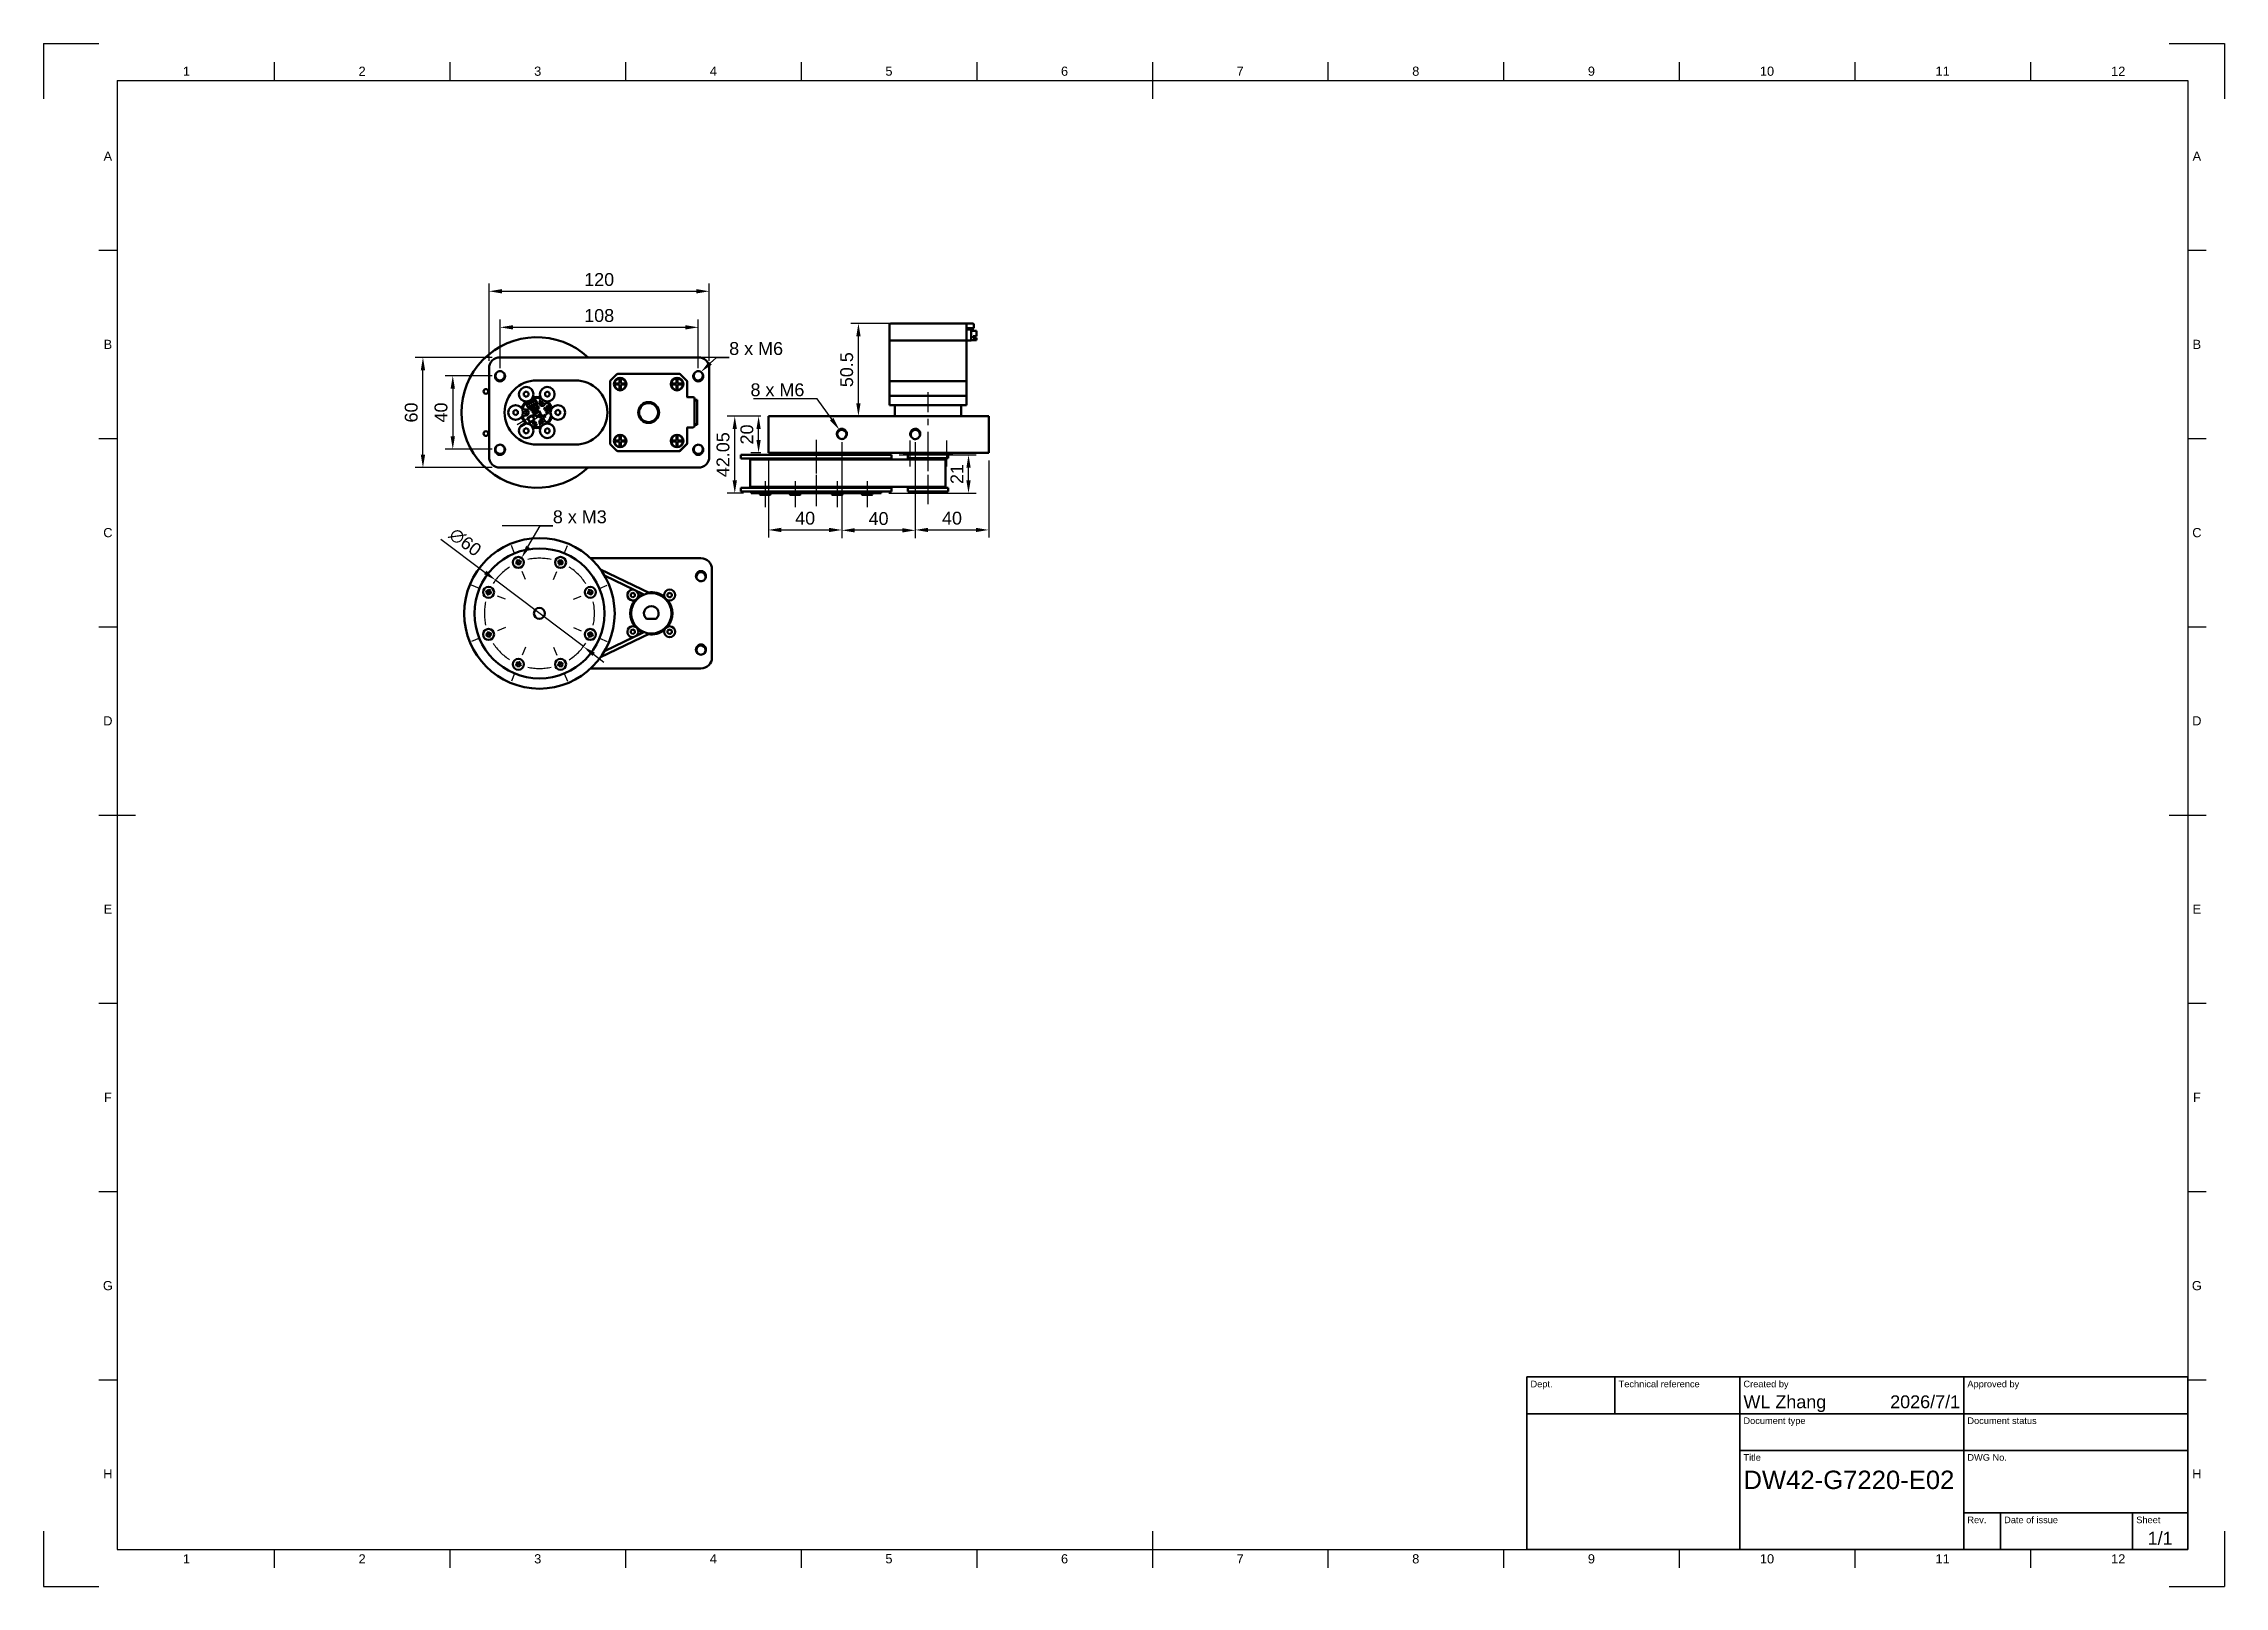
# Model space of a CAD drawing. Header units: millimetres. Extents: x 0 to 594, y 0 to 420.
import ezdxf
from ezdxf import colors
from ezdxf.entities.mleader import LeaderData, LeaderLine
from ezdxf.enums import TextEntityAlignment as Align
from ezdxf.math import Vec2, Vec3

# ---------------------------------------------------------------- set-up
doc = ezdxf.new("R2010")
doc.units = ezdxf.units.MM
doc.header["$LTSCALE"] = 0.75
doc.linetypes.add('CENTER2', pattern=[28.575, 19.05, -3.175, 3.175, -3.175])
for name, color, linetype, lineweight in [('BORDER', 7, 'Continuous', 25), ('FD_Dimensions', 7, 'Continuous', 25), ('Leaders', 7, 'Continuous', 25), ('Smart Centers', 7, 'CENTER2', 25), ('TITLEBLOCK', 7, 'Continuous', 35), ('Visible', 7, 'Continuous', 50)]:
    doc.layers.add(name, color=color, linetype=linetype, lineweight=lineweight)
doc.styles.add('FusionTitle', font='arial.ttf')
doc.styles.get("Standard").update_dxf_attribs({"font": 'arial.ttf'})
doc.dimstyles.new('Dim-ISO-25', dxfattribs={"dimtxt": 3.5, "dimasz": 3.5, "dimexe": 2.1, "dimexo": 2.1, "dimgap": 1.4, "dimtad": 1, "dimzin": 12, "dimdsep": 46, "dimtxsty": 'Standard', "dimcen": 0, "dimazin": 3, "dimtp": 0.1, "dimtm": 0.1, "dimtfac": 0.714286, "dimtmove": 0, "dimatfit": 3, "dimfxl": 1, "dimtzin": 12, "dimarcsym": 0})

msp = doc.modelspace()

# ---------------------------------------------------------------- blocks, each defined once
blk = doc.blocks.new('ISO_A2_SHEET')
at = {"layer": 'BORDER'}
for p, q in [((20, 410), (584, 410)), ((20, 410), (20, 10)), ((62.8335, 415), (62.8335, 410)), ((110.6668, 415), (110.6668, 410)), ((158.5001, 415), (158.5001, 410)), ((206.3334, 415), (206.3334, 410)), ((254.1667, 415), (254.1667, 410)), ((302, 415), (302, 405)), ((349.8333, 415), (349.8333, 410)), ((397.6666, 415), (397.6666, 410)), ((445.4999, 415), (445.4999, 410)), ((493.3332, 415), (493.3332, 410)), ((541.1665, 415), (541.1665, 410)), ((584, 410), (584, 10)), ((15, 363.75), (20, 363.75)), ((584, 363.75), (589, 363.75)), ((15, 312.5), (20, 312.5)), ((584, 312.5), (589, 312.5)), ((15, 261.25), (20, 261.25)), ((584, 261.25), (589, 261.25)), ((15, 210), (25, 210)), ((579, 210), (589, 210)), ((15, 158.75), (20, 158.75)), ((584, 158.75), (589, 158.75)), ((15, 107.5), (20, 107.5)), ((584, 107.5), (589, 107.5)), ((15, 56.25), (20, 56.25)), ((584, 56.25), (589, 56.25)), ((302, 15), (302, 5)), ((20, 10), (584, 10)), ((62.8335, 10), (62.8335, 5)), ((110.6668, 10), (110.6668, 5)), ((158.5001, 10), (158.5001, 5)), ((206.3334, 10), (206.3334, 5)), ((254.1667, 10), (254.1667, 5)), ((349.8333, 10), (349.8333, 5)), ((397.6666, 10), (397.6666, 5)), ((445.4999, 10), (445.4999, 5)), ((493.3332, 10), (493.3332, 5)), ((541.1665, 10), (541.1665, 5))]:
    blk.add_line(p, q, dxfattribs=at)
at = {"layer": 'Defpoints'}
for p, q in [((0, 420), (15, 420)), ((0, 420), (0, 405)), ((579, 420), (594, 420)), ((594, 420), (594, 405)), ((0, 15), (0, 0)), ((594, 15), (594, 0)), ((0, 0), (15, 0)), ((579, 0), (594, 0))]:
    blk.add_line(p, q, dxfattribs=at)
at = {"layer": 'BORDER', "style": 'FusionTitle'}
for s, p in [('1', (38.91685, 412.5)), ('2', (86.75015, 412.5)), ('3', (134.58345, 412.5)), ('4', (182.41675, 412.5)), ('5', (230.25005, 412.5)), ('6', (278.08335, 412.5)), ('7', (325.91665, 412.5)), ('8', (373.74995, 412.5)), ('9', (421.58325, 412.5)), ('10', (469.41655, 412.5)), ('11', (517.24985, 412.5)), ('12', (565.08315, 412.5)), ('A', (17.5, 389.375)), ('A', (586.5, 389.375)), ('B', (17.5, 338.125)), ('B', (586.5, 338.125)), ('C', (17.5, 286.875)), ('C', (586.5, 286.875)), ('D', (17.5, 235.625)), ('D', (586.5, 235.625)), ('E', (17.5, 184.375)), ('E', (586.5, 184.375)), ('F', (17.5, 133.125)), ('F', (586.5, 133.125)), ('G', (17.5, 81.875)), ('G', (586.5, 81.875)), ('H', (17.5, 30.625)), ('H', (586.5, 30.625)), ('1', (38.91685, 7.5)), ('2', (86.75015, 7.5)), ('3', (134.58345, 7.5)), ('4', (182.41675, 7.5)), ('5', (230.25005, 7.5)), ('6', (278.08335, 7.5)), ('7', (325.91665, 7.5)), ('8', (373.74995, 7.5)), ('9', (421.58325, 7.5)), ('10', (469.41655, 7.5)), ('11', (517.24985, 7.5)), ('12', (565.08315, 7.5))]:
    blk.add_text(s, height=2.5, dxfattribs=at).set_placement(p, align=Align.MIDDLE)
blk = doc.blocks.new('ISO_TITLEBLOCK')
at = {"layer": 'TITLEBLOCK'}
for p, q in [((0, 47), (-180, 47)), ((-180, 47), (-180, 0)), ((-156, 37), (-156, 47)), ((-122, 0), (-122, 47)), ((-61, 0), (-61, 47)), ((0, 0), (0, 47)), ((-180, 37), (0, 37)), ((-122, 27), (0, 27)), ((-61, 10), (0, 10)), ((-51, 0), (-51, 10)), ((-15, 0), (-15, 10)), ((-180, 0), (0, 0))]:
    blk.add_line(p, q, dxfattribs=at)
at = {"layer": 'TITLEBLOCK', "style": 'FusionTitle'}
for s, p in [('Dept.', (-179, 46)), ('Technical reference', (-155, 46)), ('Created by', (-121, 46)), ('Approved by', (-60, 46)), ('Document type', (-121, 36)), ('Document status', (-60, 36)), ('Title', (-121, 26)), ('DWG No.', (-60, 26)), ('Rev.', (-60, 9)), ('Date of issue', (-50, 9)), ('Sheet', (-14, 9))]:
    blk.add_text(s, height=1.8, dxfattribs=at).set_placement(p, align=Align.TOP_LEFT)
for tag, height, p in [('DEPT', 3.5, (-179, 42)), ('TECHNICAL_REFERENCE', 3.5, (-155, 42)), ('CREATED_BY', 3.5, (-121, 42)), ('APPROVED_BY', 3.5, (-60, 42)), ('DOCUMENT_TYPE', 3.5, (-121, 32)), ('DOCUMENT_STATUS', 3.5, (-60, 32)), ('TITLE_1', 5, (-121, 21.5)), ('TITLE_2', 5, (-121, 14)), ('TITLE_3', 5, (-121, 6.5)), ('DATE_OF_ISSUE', 3.5, (-50, 5))]:
    blk.add_attdef(tag, text='', height=height, dxfattribs=at).set_placement(p, align=Align.TOP_LEFT)
for tag, p in [('CREATED_DATE', (-62, 42)), ('APPROVED_DATE', (-0.99, 42))]:
    blk.add_attdef(tag, text='', height=3.5, dxfattribs=at).set_placement(p, align=Align.TOP_RIGHT)
for tag, height, p in [('DRAWING_NUMBER', 5, (-30.5, 19.75)), ('REV', 3.5, (-56, 4.85)), ('SHEET', 3.5, (-7.5, 4.85))]:
    blk.add_attdef(tag, text='', height=height, dxfattribs=at).set_placement(p, align=Align.TOP_CENTER)
blk = doc.blocks.new('*U6')
at = {"layer": 'Smart Centers', "color": 0, "ltscale": 0.75, "transparency": 16777216}
blk.add_line((3.204885, 1.850341), (-3.101131, -1.790439), dxfattribs=at)
blk = doc.blocks.new('*U7')
at = {"layer": 'Smart Centers', "color": 0, "ltscale": 0.75, "transparency": 16777216}
blk.add_line((3.204885, 1.850341), (-3.101131, -1.790439), dxfattribs=at)
blk = doc.blocks.new('*U8')
at = {"layer": 'Smart Centers', "color": 0, "ltscale": 0.75, "transparency": 16777216}
blk.add_line((0, 3.55), (0, -3.55), dxfattribs=at)
blk = doc.blocks.new('*U9')
at = {"layer": 'Smart Centers', "color": 0, "ltscale": 0.75, "transparency": 16777216}
blk.add_line((0, 3.55), (0, -3.55), dxfattribs=at)
blk = doc.blocks.new('*U10')
at = {"layer": 'Smart Centers', "color": 0, "ltscale": 0.75, "transparency": 16777216}
blk.add_line((0, 4.75), (0, -3.75), dxfattribs=at)
blk = doc.blocks.new('*U11')
at = {"layer": 'Smart Centers', "color": 0, "ltscale": 0.75, "transparency": 16777216}
blk.add_line((0, 4.575), (0, -4.575), dxfattribs=at)
blk = doc.blocks.new('*U12')
at = {"layer": 'Smart Centers', "color": 0, "ltscale": 0.75, "transparency": 16777216}
blk.add_line((0, 3.55), (0, -3.55), dxfattribs=at)
blk = doc.blocks.new('*U13')
at = {"layer": 'Smart Centers', "color": 0, "ltscale": 0.75, "transparency": 16777216}
blk.add_line((0, 3.55), (0, -3.55), dxfattribs=at)
blk = doc.blocks.new('*U14')
at = {"layer": 'Smart Centers', "color": 0, "ltscale": 0.75, "transparency": 16777216}
blk.add_line((0, 3.55), (0, -3.55), dxfattribs=at)
blk = doc.blocks.new('*U15')
at = {"layer": 'Smart Centers', "color": 0, "ltscale": 0.75, "transparency": 16777216}
blk.add_line((0, -4), (0, 4), dxfattribs=at)
blk = doc.blocks.new('*U16')
at = {"layer": 'Smart Centers', "color": 0, "ltscale": 0.75, "transparency": 16777216}
blk.add_line((0, -4), (0, 17.5), dxfattribs=at)
blk = doc.blocks.new('*U17')
at = {"layer": 'Smart Centers', "color": 0, "ltscale": 0.75, "transparency": 16777216}
blk.add_line((0, 3.55), (0, -3.55), dxfattribs=at)
blk = doc.blocks.new('*D39')
at = {"layer": 'Defpoints', "color": 0, "transparency": 16777216}
for p in [(181.32042, 352.575664), (121.32042, 331.575664), (181.32042, 331.575664)]:
    blk.add_point(p, dxfattribs=at)
at = {"layer": 'FD_Dimensions', "color": 0, "lineweight": -2, "transparency": 16777216}
for p, q in [((121.32042, 333.675664), (121.32042, 354.675664)), ((124.82042, 352.575664), (177.82042, 352.575664)), ((181.32042, 333.675664), (181.32042, 354.675664))]:
    blk.add_line(p, q, dxfattribs=at)
at = {"layer": 'FD_Dimensions', "color": 0, "transparency": 16777216}
for points in [[(124.82042, 353.158997), (124.82042, 351.99233), (121.32042, 352.575664)], [(177.82042, 353.158997), (177.82042, 351.99233), (181.32042, 352.575664)]]:
    blk.add_solid(points, dxfattribs=at)
at = {"layer": 'FD_Dimensions', "color": 0, "transparency": 16777216, "insert": (151.32042, 355.762669), "char_height": 3.5, "attachment_point": 5}
blk.add_mtext('120', dxfattribs=at)
blk = doc.blocks.new('*D40')
at = {"layer": 'Defpoints', "color": 0, "transparency": 16777216}
for p in [(178.32042, 342.768224), (124.32042, 329.575664), (178.32042, 329.575664)]:
    blk.add_point(p, dxfattribs=at)
at = {"layer": 'FD_Dimensions', "color": 0, "lineweight": -2, "transparency": 16777216}
for p, q in [((124.32042, 331.675664), (124.32042, 344.868224)), ((178.32042, 331.675664), (178.32042, 344.868224)), ((127.82042, 342.768224), (174.82042, 342.768224))]:
    blk.add_line(p, q, dxfattribs=at)
at = {"layer": 'FD_Dimensions', "color": 0, "transparency": 16777216}
for points in [[(127.82042, 343.351557), (127.82042, 342.184891), (124.32042, 342.768224)], [(174.82042, 343.351557), (174.82042, 342.184891), (178.32042, 342.768224)]]:
    blk.add_solid(points, dxfattribs=at)
at = {"layer": 'FD_Dimensions', "color": 0, "transparency": 16777216, "insert": (151.32042, 345.955229), "char_height": 3.5, "attachment_point": 5}
blk.add_mtext('108', dxfattribs=at)
blk = doc.blocks.new('*D41')
at = {"layer": 'Defpoints', "color": 0, "transparency": 16777216}
for p in [(124.32042, 329.575664), (111.446465, 309.575664), (124.32042, 309.575664)]:
    blk.add_point(p, dxfattribs=at)
at = {"layer": 'FD_Dimensions', "color": 0, "lineweight": -2, "transparency": 16777216}
for p, q in [((122.22042, 329.575664), (109.346465, 329.575664)), ((111.446465, 326.075664), (111.446465, 313.075664)), ((122.22042, 309.575664), (109.346465, 309.575664))]:
    blk.add_line(p, q, dxfattribs=at)
at = {"layer": 'FD_Dimensions', "color": 0, "transparency": 16777216}
for points in [[(110.863132, 326.075664), (112.029799, 326.075664), (111.446465, 329.575664)], [(110.863132, 313.075664), (112.029799, 313.075664), (111.446465, 309.575664)]]:
    blk.add_solid(points, dxfattribs=at)
at = {"layer": 'FD_Dimensions', "color": 0, "transparency": 16777216, "insert": (108.25946, 319.575664), "char_height": 3.5, "attachment_point": 5, "rotation": 90}
blk.add_mtext('40', dxfattribs=at)
blk = doc.blocks.new('*D42')
at = {"layer": 'Defpoints', "color": 0, "transparency": 16777216}
for p in [(103.32042, 334.575664), (124.32042, 334.575664), (124.32042, 304.575664)]:
    blk.add_point(p, dxfattribs=at)
at = {"layer": 'FD_Dimensions', "color": 0, "lineweight": -2, "transparency": 16777216}
for p, q in [((122.22042, 334.575664), (101.22042, 334.575664)), ((103.32042, 308.075664), (103.32042, 331.075664)), ((122.22042, 304.575664), (101.22042, 304.575664))]:
    blk.add_line(p, q, dxfattribs=at)
at = {"layer": 'FD_Dimensions', "color": 0, "transparency": 16777216}
for points in [[(102.737086, 331.075664), (103.903753, 331.075664), (103.32042, 334.575664)], [(102.737086, 308.075664), (103.903753, 308.075664), (103.32042, 304.575664)]]:
    blk.add_solid(points, dxfattribs=at)
at = {"layer": 'FD_Dimensions', "color": 0, "transparency": 16777216, "insert": (100.133414, 319.575664), "char_height": 3.5, "attachment_point": 5, "rotation": 90}
blk.add_mtext('60', dxfattribs=at)
blk = doc.blocks.new('*U22')
at = {"layer": 'Smart Centers', "color": 0, "ltscale": 0.75, "transparency": 16777216}
for p, q in [((-6.765425, 16.33318), (-7.653669, 18.477591)), ((-3.826834, 9.238795), (-4.715078, 11.383206))]:
    blk.add_line(p, q, dxfattribs=at)
at = {"layer": 'Smart Centers', "color": 0, "linetype": 'Continuous', "ltscale": 0.75, "transparency": 16777216}
blk.add_line((-5.398527, 13.033197), (-6.081976, 14.683189), dxfattribs=at)
blk.add_arc((0, 0), 15, 109.088607, 115.911393, dxfattribs=at)
blk = doc.blocks.new('*U23')
at = {"layer": 'Smart Centers', "color": 0, "ltscale": 0.75, "transparency": 16777216}
for p, q in [((-16.33318, 6.765425), (-18.477591, 7.653669)), ((-9.238795, 3.826834), (-11.383206, 4.715078))]:
    blk.add_line(p, q, dxfattribs=at)
at = {"layer": 'Smart Centers', "color": 0, "linetype": 'Continuous', "ltscale": 0.75, "transparency": 16777216}
blk.add_line((-13.033197, 5.398527), (-14.683189, 6.081976), dxfattribs=at)
blk.add_arc((0, 0), 15, 154.088607, 160.911393, dxfattribs=at)
blk = doc.blocks.new('*U24')
at = {"layer": 'Smart Centers', "color": 0, "ltscale": 0.75, "transparency": 16777216}
for p, q in [((6.765425, 16.33318), (7.653669, 18.477591)), ((3.826834, 9.238795), (4.715078, 11.383206))]:
    blk.add_line(p, q, dxfattribs=at)
at = {"layer": 'Smart Centers', "color": 0, "linetype": 'Continuous', "ltscale": 0.75, "transparency": 16777216}
blk.add_line((5.398527, 13.033197), (6.081976, 14.683189), dxfattribs=at)
blk.add_arc((0, 0), 15, 64.088607, 70.911393, dxfattribs=at)
blk = doc.blocks.new('*U25')
at = {"layer": 'Smart Centers', "color": 0, "ltscale": 0.75, "transparency": 16777216}
for p, q in [((-3.826834, -9.238795), (-4.715078, -11.383206)), ((-6.765425, -16.33318), (-7.653669, -18.477591))]:
    blk.add_line(p, q, dxfattribs=at)
at = {"layer": 'Smart Centers', "color": 0, "linetype": 'Continuous', "ltscale": 0.75, "transparency": 16777216}
blk.add_line((-5.398527, -13.033197), (-6.081976, -14.683189), dxfattribs=at)
blk.add_arc((0, 0), 15, 244.088607, 250.911393, dxfattribs=at)
blk = doc.blocks.new('*U26')
at = {"layer": 'Smart Centers', "color": 0, "ltscale": 0.75, "transparency": 16777216}
for p, q in [((3.826834, -9.238795), (4.715078, -11.383206)), ((6.765425, -16.33318), (7.653669, -18.477591))]:
    blk.add_line(p, q, dxfattribs=at)
at = {"layer": 'Smart Centers', "color": 0, "linetype": 'Continuous', "ltscale": 0.75, "transparency": 16777216}
blk.add_line((5.398527, -13.033197), (6.081976, -14.683189), dxfattribs=at)
blk.add_arc((0, 0), 15, 289.088607, 295.911393, dxfattribs=at)
blk = doc.blocks.new('*U27')
at = {"layer": 'Smart Centers', "color": 0, "linetype": 'Continuous', "ltscale": 0.75, "transparency": 16777216}
blk.add_line((-13.033197, -5.398527), (-14.683189, -6.081976), dxfattribs=at)
at = {"layer": 'Smart Centers', "color": 0, "ltscale": 0.75, "transparency": 16777216}
for p, q in [((-9.238795, -3.826834), (-11.383206, -4.715078)), ((-16.33318, -6.765425), (-18.477591, -7.653669))]:
    blk.add_line(p, q, dxfattribs=at)
at = {"layer": 'Smart Centers', "color": 0, "linetype": 'Continuous', "ltscale": 0.75, "transparency": 16777216}
blk.add_arc((0, 0), 15, 199.088607, 205.911393, dxfattribs=at)
blk = doc.blocks.new('*U28')
at = {"layer": 'Smart Centers', "color": 0, "ltscale": 0.75, "transparency": 16777216}
for p, q in [((9.238795, -3.826834), (11.383206, -4.715078)), ((16.33318, -6.765425), (18.477591, -7.653669))]:
    blk.add_line(p, q, dxfattribs=at)
at = {"layer": 'Smart Centers', "color": 0, "linetype": 'Continuous', "ltscale": 0.75, "transparency": 16777216}
blk.add_line((13.033197, -5.398527), (14.683189, -6.081976), dxfattribs=at)
blk.add_arc((0, 0), 15, 334.088607, 340.911393, dxfattribs=at)
blk = doc.blocks.new('*U29')
at = {"layer": 'Smart Centers', "color": 0, "linetype": 'Continuous', "ltscale": 0.75, "transparency": 16777216}
blk.add_line((13.033197, 5.398527), (14.683189, 6.081976), dxfattribs=at)
at = {"layer": 'Smart Centers', "color": 0, "ltscale": 0.75, "transparency": 16777216}
for p, q in [((16.33318, 6.765425), (18.477591, 7.653669)), ((9.238795, 3.826834), (11.383206, 4.715078))]:
    blk.add_line(p, q, dxfattribs=at)
at = {"layer": 'Smart Centers', "color": 0, "linetype": 'Continuous', "ltscale": 0.75, "transparency": 16777216}
blk.add_arc((0, 0), 15, 19.088607, 25.911393, dxfattribs=at)
blk = doc.blocks.new('*U30')
at = {"layer": 'Smart Centers', "color": 0, "ltscale": 0.75, "transparency": 16777216}
for start, end in [(122.74632, 147.25368), (77.74632, 102.25368), (32.74632, 57.25368), (167.74632, 192.25368), (347.74632, 12.25368), (212.74632, 237.25368), (302.74632, 327.25368), (257.74632, 282.25368)]:
    blk.add_arc((0, 0), 15, start, end, dxfattribs=at)
for name in ['*U22', '*U24', '*U23', '*U29', '*U27', '*U28', '*U25', '*U26']:
    blk.add_blockref(name, (0, 0), dxfattribs=at)
blk = doc.blocks.new('*D43')
at = {"layer": 'Defpoints', "color": 0, "transparency": 16777216}
for p in [(123.078113, 273.924595), (147.026595, 255.856108)]:
    blk.add_point(p, dxfattribs=at)
at = {"layer": 'FD_Dimensions', "color": 0, "lineweight": -2, "transparency": 16777216}
for p, q in [((108.222322, 285.132891), (120.284124, 276.032585)), ((147.026595, 255.856108), (123.078113, 273.924595)), ((149.820584, 253.748117), (152.614574, 251.640127))]:
    blk.add_line(p, q, dxfattribs=at)
at = {"layer": 'FD_Dimensions', "color": 0, "transparency": 16777216}
for points in [[(120.635455, 276.49825), (119.932792, 275.56692), (123.078113, 273.924595)], [(150.171916, 254.213782), (149.469252, 253.282453), (147.026595, 255.856108)]]:
    blk.add_solid(points, dxfattribs=at)
at = {"layer": 'FD_Dimensions', "color": 0, "transparency": 16777216, "insert": (114.834662, 284.259005), "char_height": 3.5, "attachment_point": 5, "rotation": 322.966431054}
blk.add_mtext('∅60', dxfattribs=at)
blk = doc.blocks.new('*D44')
at = {"layer": 'Defpoints', "color": 0, "transparency": 16777216}
for p in [(230.926123, 308.078597), (251.926123, 308.078597), (228.127643, 297.578597)]:
    blk.add_point(p, dxfattribs=at)
at = {"layer": 'FD_Dimensions', "color": 0, "lineweight": -2, "transparency": 16777216}
for p, q in [((233.026123, 308.078597), (254.026123, 308.078597)), ((251.926123, 301.078597), (251.926123, 304.578597)), ((230.227643, 297.578597), (254.026123, 297.578597))]:
    blk.add_line(p, q, dxfattribs=at)
at = {"layer": 'FD_Dimensions', "color": 0, "transparency": 16777216}
for points in [[(251.342789, 304.578597), (252.509456, 304.578597), (251.926123, 308.078597)], [(251.342789, 301.078597), (252.509456, 301.078597), (251.926123, 297.578597)]]:
    blk.add_solid(points, dxfattribs=at)
at = {"layer": 'FD_Dimensions', "color": 0, "transparency": 16777216, "insert": (248.76896, 302.828597), "char_height": 3.5, "attachment_point": 5, "rotation": 90}
blk.add_mtext('21', dxfattribs=at)
blk = doc.blocks.new('*D45')
at = {"layer": 'Defpoints', "color": 0, "transparency": 16777216}
for p in [(237.426123, 313.603597), (257.426123, 308.603597), (257.426123, 287.603597)]:
    blk.add_point(p, dxfattribs=at)
at = {"layer": 'FD_Dimensions', "color": 0, "lineweight": -2, "transparency": 16777216}
for p, q in [((237.426123, 311.503597), (237.426123, 285.503597)), ((257.426123, 306.503597), (257.426123, 285.503597)), ((240.926123, 287.603597), (253.926123, 287.603597))]:
    blk.add_line(p, q, dxfattribs=at)
at = {"layer": 'FD_Dimensions', "color": 0, "transparency": 16777216}
for points in [[(240.926123, 288.18693), (240.926123, 287.020264), (237.426123, 287.603597)], [(253.926123, 288.18693), (253.926123, 287.020264), (257.426123, 287.603597)]]:
    blk.add_solid(points, dxfattribs=at)
at = {"layer": 'FD_Dimensions', "color": 0, "transparency": 16777216, "insert": (247.426123, 290.790602), "char_height": 3.5, "attachment_point": 5}
blk.add_mtext('40', dxfattribs=at)
blk = doc.blocks.new('*D46')
at = {"layer": 'Defpoints', "color": 0, "transparency": 16777216}
for p in [(217.426123, 313.603597), (237.426123, 313.603597), (217.426123, 287.503781)]:
    blk.add_point(p, dxfattribs=at)
at = {"layer": 'FD_Dimensions', "color": 0, "lineweight": -2, "transparency": 16777216}
for p, q in [((217.426123, 311.503597), (217.426123, 285.403781)), ((237.426123, 311.503597), (237.426123, 285.403781)), ((233.926123, 287.503781), (220.926123, 287.503781))]:
    blk.add_line(p, q, dxfattribs=at)
at = {"layer": 'FD_Dimensions', "color": 0, "transparency": 16777216}
for points in [[(220.926123, 288.087115), (220.926123, 286.920448), (217.426123, 287.503781)], [(233.926123, 288.087115), (233.926123, 286.920448), (237.426123, 287.503781)]]:
    blk.add_solid(points, dxfattribs=at)
at = {"layer": 'FD_Dimensions', "color": 0, "transparency": 16777216, "insert": (227.426123, 290.690787), "char_height": 3.5, "attachment_point": 5}
blk.add_mtext('40', dxfattribs=at)
blk = doc.blocks.new('*D47')
at = {"layer": 'Defpoints', "color": 0, "transparency": 16777216}
for p in [(221.939084, 343.853597), (232.439084, 343.853597), (257.426123, 318.603597)]:
    blk.add_point(p, dxfattribs=at)
at = {"layer": 'FD_Dimensions', "color": 0, "lineweight": -2, "transparency": 16777216}
for p, q in [((230.339084, 343.853597), (219.839084, 343.853597)), ((221.939084, 322.103597), (221.939084, 340.353597)), ((255.326123, 318.603597), (219.839084, 318.603597))]:
    blk.add_line(p, q, dxfattribs=at)
at = {"layer": 'FD_Dimensions', "color": 0, "transparency": 16777216}
for points in [[(221.355751, 340.353597), (222.522417, 340.353597), (221.939084, 343.853597)], [(221.355751, 322.103597), (222.522417, 322.103597), (221.939084, 318.603597)]]:
    blk.add_solid(points, dxfattribs=at)
at = {"layer": 'FD_Dimensions', "color": 0, "transparency": 16777216, "insert": (218.752078, 331.228597), "char_height": 3.5, "attachment_point": 5, "rotation": 90}
blk.add_mtext('50.5', dxfattribs=at)
blk = doc.blocks.new('*D48')
at = {"layer": 'Defpoints', "color": 0, "transparency": 16777216}
for p in [(194.746548, 318.603597), (197.426123, 318.603597), (197.426123, 308.603597)]:
    blk.add_point(p, dxfattribs=at)
at = {"layer": 'FD_Dimensions', "color": 0, "lineweight": -2, "transparency": 16777216}
for p, q in [((195.326123, 318.603597), (192.646548, 318.603597)), ((194.746548, 312.103597), (194.746548, 315.103597)), ((195.326123, 308.603597), (192.646548, 308.603597))]:
    blk.add_line(p, q, dxfattribs=at)
at = {"layer": 'FD_Dimensions', "color": 0, "transparency": 16777216}
for points in [[(194.163214, 315.103597), (195.329881, 315.103597), (194.746548, 318.603597)], [(194.163214, 312.103597), (195.329881, 312.103597), (194.746548, 308.603597)]]:
    blk.add_solid(points, dxfattribs=at)
at = {"layer": 'FD_Dimensions', "color": 0, "transparency": 16777216, "insert": (191.559542, 313.603597), "char_height": 3.5, "attachment_point": 5, "rotation": 90}
blk.add_mtext('20', dxfattribs=at)
blk = doc.blocks.new('*D49')
at = {"layer": 'Defpoints', "color": 0, "transparency": 16777216}
for p in [(217.426123, 313.603597), (197.426123, 308.603597), (217.426123, 287.603597)]:
    blk.add_point(p, dxfattribs=at)
at = {"layer": 'FD_Dimensions', "color": 0, "lineweight": -2, "transparency": 16777216}
for p, q in [((217.426123, 311.503597), (217.426123, 285.503597)), ((197.426123, 306.503597), (197.426123, 285.503597)), ((200.926123, 287.603597), (213.926123, 287.603597))]:
    blk.add_line(p, q, dxfattribs=at)
at = {"layer": 'FD_Dimensions', "color": 0, "transparency": 16777216}
for points in [[(200.926123, 288.18693), (200.926123, 287.020264), (197.426123, 287.603597)], [(213.926123, 288.18693), (213.926123, 287.020264), (217.426123, 287.603597)]]:
    blk.add_solid(points, dxfattribs=at)
at = {"layer": 'FD_Dimensions', "color": 0, "transparency": 16777216, "insert": (207.426123, 290.790602), "char_height": 3.5, "attachment_point": 5}
blk.add_mtext('40', dxfattribs=at)
blk = doc.blocks.new('*D50')
at = {"layer": 'Defpoints', "color": 0, "transparency": 16777216}
for p in [(188.254622, 318.603597), (197.426123, 318.603597), (192.724602, 297.578597)]:
    blk.add_point(p, dxfattribs=at)
at = {"layer": 'FD_Dimensions', "color": 0, "lineweight": -2, "transparency": 16777216}
for p, q in [((195.326123, 318.603597), (186.154622, 318.603597)), ((188.254622, 301.078597), (188.254622, 315.103597)), ((190.624602, 297.578597), (186.154622, 297.578597))]:
    blk.add_line(p, q, dxfattribs=at)
at = {"layer": 'FD_Dimensions', "color": 0, "transparency": 16777216}
for points in [[(187.671289, 315.103597), (188.837955, 315.103597), (188.254622, 318.603597)], [(187.671289, 301.078597), (188.837955, 301.078597), (188.254622, 297.578597)]]:
    blk.add_solid(points, dxfattribs=at)
at = {"layer": 'FD_Dimensions', "color": 0, "transparency": 16777216, "insert": (185.067617, 308.091097), "char_height": 3.5, "attachment_point": 5, "rotation": 90}
blk.add_mtext('42.05', dxfattribs=at)

# ---------------------------------------------------------------- dimensions: what is measured, and where the dimension line sits
at = {"layer": 'FD_Dimensions'}
for base, p1, p2, picture, middle in [((181.3204, 352.5757), (121.3204, 331.5757), (181.3204, 331.5757), '*D39', (151.3204, 355.7627)), ((178.3204, 342.7682), (124.3204, 329.5757), (178.3204, 329.5757), '*D40', (151.3204, 345.9552)), ((217.4261, 287.6036), (197.4261, 308.6036), (217.4261, 313.6036), '*D49', (207.4261, 290.7906)), ((217.4261, 287.5038), (237.4261, 313.6036), (217.4261, 313.6036), '*D46', (227.4261, 290.6908)), ((257.4261, 287.6036), (237.4261, 313.6036), (257.4261, 308.6036), '*D45', (247.4261, 290.7906))]:
    dim = msp.add_linear_dim(base=base, p1=p1, p2=p2, dimstyle='Dim-ISO-25', override={"dimlfac": 2, "dimclrd": 0, "dimclre": 0}, dxfattribs=at)
    dim.commit()
    dim.dimension.update_dxf_attribs({"geometry": picture, "text_midpoint": middle})
for base, p1, p2, picture, middle in [((221.9391, 343.8536), (257.4261, 318.6036), (232.4391, 343.8536), '*D47', (218.7521, 331.2286)), ((103.3204, 334.5757), (124.3204, 304.5757), (124.3204, 334.5757), '*D42', (100.1334, 319.5757)), ((111.4465, 309.5757), (124.3204, 329.5757), (124.3204, 309.5757), '*D41', (108.2595, 319.5757)), ((188.2546, 318.6036), (192.7246, 297.5786), (197.4261, 318.6036), '*D50', (185.0676, 308.0911)), ((194.7465, 318.6036), (197.4261, 308.6036), (197.4261, 318.6036), '*D48', (191.5595, 313.6036)), ((251.9261, 308.0786), (228.1276, 297.5786), (230.9261, 308.0786), '*D44', (248.769, 302.8286))]:
    dim = msp.add_linear_dim(base=base, p1=p1, p2=p2, angle=90, dimstyle='Dim-ISO-25', override={"dimlfac": 2, "dimclrd": 0, "dimclre": 0}, dxfattribs=at)
    dim.commit()
    dim.dimension.update_dxf_attribs({"geometry": picture, "text_midpoint": middle})
dim = msp.add_diameter_dim_2p(p1=(147.0266, 255.8561), p2=(123.0781, 273.9246), dimstyle='Dim-ISO-25', override={"dimlfac": 2, "dimclrd": 0, "dimclre": 0}, dxfattribs=at)
dim.commit()
dim.dimension.update_dxf_attribs({"geometry": '*D43', "text_midpoint": (112.8562, 281.6367), "dimtype": 163})

# ---------------------------------------------------------------- linework, layer by layer
at = {"layer": 'Visible', "extrusion": (0, 1, 0)}
for p, q in [((230.3961, 343.4726), (230.3961, 339.21)), ((230.5426, 339.21), (230.3961, 339.21)), ((230.4231, 339.21), (230.4231, 328.1292)), ((232.1697, 339.21), (230.5426, 339.21)), ((230.7771, 343.8536), (230.812, 343.8536)), ((230.812, 343.8536), (232.4391, 343.8536)), ((232.5232, 339.21), (232.1697, 339.21)), ((232.4391, 343.8536), (232.5232, 343.8536)), ((249.1276, 343.8536), (232.5232, 343.8536)), ((249.1276, 339.21), (232.5232, 339.21)), ((249.1276, 343.8536), (249.2117, 343.8536)), ((249.4811, 339.21), (249.1276, 339.21)), ((250.9803, 343.8536), (249.2117, 343.8536)), ((251.2497, 339.21), (249.4811, 339.21)), ((250.9803, 343.8536), (251.0151, 343.8536)), ((251.1151, 343.8536), (251.0151, 343.8536)), ((253.0161, 343.8536), (251.1151, 343.8536)), ((251.3961, 339.21), (251.2497, 339.21)), ((251.3691, 328.1292), (251.3691, 339.21)), ((251.3961, 339.21), (251.3961, 343.4726)), ((251.3961, 342.5036), (251.4961, 342.5036)), ((251.3961, 342.1536), (253.1461, 342.1536)), ((251.3961, 339.21), (252.6461, 339.21)), ((251.4961, 342.5036), (253.0161, 342.5036)), ((252.6461, 341.8036), (253.1461, 341.8036)), ((252.6461, 341.8036), (252.6461, 339.21)), ((252.6461, 339.2286), (254.0961, 339.2286)), ((253.3961, 342.5036), (253.0161, 342.5036)), ((253.1461, 342.1536), (253.1461, 341.8036)), ((253.1461, 341.8036), (254.0961, 341.8036)), ((253.1961, 339.9286), (253.1961, 340.4036)), ((253.1961, 340.4036), (254.0961, 340.4036)), ((253.1961, 340.2786), (253.7087, 340.2786)), ((253.1961, 340.0786), (253.7087, 340.0786)), ((254.0961, 339.9286), (253.1961, 339.9286)), ((253.3961, 342.5036), (253.3961, 343.4736)), ((253.8461, 340.2286), (253.7087, 340.2786)), ((253.7087, 340.2786), (253.7087, 340.0786)), ((253.8461, 340.1286), (253.7087, 340.0786)), ((253.8461, 340.1286), (253.8461, 340.2286)), ((254.0961, 341.8036), (254.0961, 340.4036)), ((254.0961, 339.9286), (254.0961, 339.2286)), ((230.3961, 328.1292), (230.5426, 328.1292)), ((230.3961, 328.1292), (230.3961, 324.3611)), ((232.1697, 328.1292), (230.5426, 328.1292)), ((232.1697, 328.1292), (232.5232, 328.1292)), ((249.269, 328.1292), (232.5232, 328.1292)), ((249.269, 328.1292), (249.6226, 328.1292)), ((251.2497, 328.1292), (249.6226, 328.1292)), ((251.2497, 328.1292), (251.3961, 328.1292)), ((251.3961, 324.3611), (251.3961, 328.1292)), ((230.5485, 324.1356), (230.3963, 324.1356)), ((230.3963, 324.1356), (230.3963, 321.6036)), ((230.5485, 321.6036), (230.3963, 321.6036)), ((230.4263, 324.1901), (230.4461, 324.1356)), ((232.164, 324.1356), (230.5485, 324.1356)), ((232.164, 321.6036), (230.5485, 321.6036)), ((231.8961, 321.6036), (231.8961, 318.6036)), ((232.5315, 324.1356), (232.164, 324.1356)), ((232.5315, 321.6036), (232.164, 321.6036)), ((249.2608, 324.1356), (232.5315, 324.1356)), ((249.2608, 321.6036), (232.5315, 321.6036)), ((249.6283, 324.1356), (249.2608, 324.1356)), ((249.6283, 321.6036), (249.2608, 321.6036)), ((251.2437, 324.1356), (249.6283, 324.1356)), ((251.2437, 321.6036), (249.6283, 321.6036)), ((249.8961, 321.6036), (249.8961, 318.6036)), ((251.3959, 324.1356), (251.2437, 324.1356)), ((251.3959, 321.6036), (251.2437, 321.6036)), ((251.3461, 324.1356), (251.366, 324.1901)), ((251.3959, 324.1356), (251.3959, 321.6036)), ((197.4261, 318.6036), (200.4261, 318.6036)), ((197.4261, 318.6036), (197.4261, 308.6036)), ((200.4261, 318.6036), (254.4261, 318.6036)), ((254.4261, 318.6036), (257.4261, 318.6036)), ((257.4261, 308.6036), (257.4261, 318.6036)), ((230.9261, 308.0786), (189.9261, 308.0786)), ((189.9261, 308.0786), (189.9261, 307.0786)), ((189.9261, 307.0786), (230.9261, 307.0786)), ((218.2535, 306.8286), (192.4261, 306.8286)), ((192.4261, 299.3286), (192.4261, 306.8286)), ((193.4281, 306.8286), (193.4281, 307.0786)), ((193.43, 306.8286), (193.43, 307.0786)), ((193.4726, 306.8286), (193.4726, 307.0786)), ((193.5168, 306.8286), (193.5168, 307.0786)), ((193.6442, 306.8286), (193.6442, 307.0786)), ((193.7323, 306.8286), (193.7323, 307.0786)), ((193.9435, 306.8286), (193.9435, 307.0786)), ((194.0748, 306.8286), (194.0748, 307.0786)), ((194.3682, 306.8286), (194.3682, 307.0786)), ((194.5418, 306.8286), (194.5418, 307.0786)), ((194.9152, 306.8286), (194.9152, 307.0786)), ((195.1296, 306.8286), (195.1296, 307.0786)), ((195.5802, 306.8286), (195.5802, 307.0786)), ((195.8339, 306.8286), (195.8339, 307.0786)), ((196.3582, 306.8286), (196.3582, 307.0786)), ((196.6493, 306.8286), (196.6493, 307.0786)), ((197.2433, 306.8286), (197.2433, 307.0786)), ((200.4261, 308.6036), (197.4261, 308.6036)), ((197.5694, 306.8286), (197.5694, 307.0786)), ((198.2287, 306.8286), (198.2287, 307.0786)), ((198.5875, 306.8286), (198.5875, 307.0786)), ((199.3069, 306.8286), (199.3069, 307.0786)), ((199.6956, 306.8286), (199.6956, 307.0786)), ((200.4261, 308.6036), (254.4261, 308.6036)), ((200.4697, 306.8286), (200.4697, 307.0786)), ((200.8854, 306.8286), (200.8854, 307.0786)), ((201.6761, 308.6036), (201.6761, 308.0786)), ((201.7083, 306.8286), (201.7083, 307.0786)), ((202.1478, 306.8286), (202.1478, 307.0786)), ((203.0133, 306.8286), (203.0133, 307.0786)), ((203.4732, 306.8286), (203.4732, 307.0786)), ((204.3747, 306.8286), (204.3747, 307.0786)), ((204.8515, 306.8286), (204.8515, 307.0786)), ((205.7821, 306.8286), (205.7821, 307.0786)), ((206.2723, 306.8286), (206.2723, 307.0786)), ((207.2249, 306.8286), (207.2249, 307.0786)), ((207.7246, 306.8286), (207.7246, 307.0786)), ((208.6921, 306.8286), (208.6921, 307.0786)), ((209.1976, 306.8286), (209.1976, 307.0786)), ((210.1724, 306.8286), (210.1724, 307.0786)), ((210.6798, 306.8286), (210.6798, 307.0786)), ((211.6547, 306.8286), (211.6547, 307.0786)), ((212.1602, 306.8286), (212.1602, 307.0786)), ((213.1276, 306.8286), (213.1276, 307.0786)), ((213.6273, 306.8286), (213.6273, 307.0786)), ((214.58, 306.8286), (214.58, 307.0786)), ((215.0701, 306.8286), (215.0701, 307.0786)), ((216.0007, 306.8286), (216.0007, 307.0786)), ((216.4775, 306.8286), (216.4775, 307.0786)), ((217.379, 306.8286), (217.379, 307.0786)), ((217.8389, 306.8286), (217.8389, 307.0786)), ((218.2535, 306.8286), (242.9617, 306.8286)), ((218.7045, 306.8286), (218.7045, 307.0786)), ((219.1439, 306.8286), (219.1439, 307.0786)), ((219.1761, 308.6036), (219.1761, 308.0786)), ((219.9669, 306.8286), (219.9669, 307.0786)), ((220.3825, 306.8286), (220.3825, 307.0786)), ((221.1567, 306.8286), (221.1567, 307.0786)), ((221.5454, 306.8286), (221.5454, 307.0786)), ((222.2648, 306.8286), (222.2648, 307.0786)), ((222.6236, 306.8286), (222.6236, 307.0786)), ((223.2828, 306.8286), (223.2828, 307.0786)), ((223.609, 306.8286), (223.609, 307.0786)), ((224.203, 306.8286), (224.203, 307.0786)), ((224.494, 306.8286), (224.494, 307.0786)), ((225.0183, 306.8286), (225.0183, 307.0786)), ((225.272, 306.8286), (225.272, 307.0786)), ((225.7226, 306.8286), (225.7226, 307.0786)), ((225.9371, 306.8286), (225.9371, 307.0786)), ((226.3105, 306.8286), (226.3105, 307.0786)), ((226.484, 306.8286), (226.484, 307.0786)), ((226.7774, 306.8286), (226.7774, 307.0786)), ((226.9088, 306.8286), (226.9088, 307.0786)), ((227.12, 306.8286), (227.12, 307.0786)), ((227.2081, 306.8286), (227.2081, 307.0786)), ((227.3354, 306.8286), (227.3354, 307.0786)), ((227.3797, 306.8286), (227.3797, 307.0786)), ((227.4222, 306.8286), (227.4222, 307.0786)), ((227.4241, 306.8286), (227.4241, 307.0786)), ((230.9261, 308.0786), (230.9261, 307.0786)), ((234.3961, 308.4536), (234.3961, 308.3536)), ((237.2461, 308.2036), (234.5461, 308.2036)), ((246.3961, 308.1036), (235.3961, 308.1036)), ((235.3961, 307.1036), (235.3961, 308.1036)), ((246.3961, 307.1036), (235.3961, 307.1036)), ((236.2981, 307.1036), (236.2981, 306.8286)), ((236.3689, 306.8286), (236.3689, 307.1036)), ((236.6775, 307.1036), (236.6775, 306.8286)), ((236.8828, 306.8286), (236.8828, 307.1036)), ((237.3961, 308.4536), (237.3961, 308.3536)), ((237.4697, 307.1036), (237.4697, 306.8286)), ((237.7896, 306.8286), (237.7896, 307.1036)), ((238.5974, 307.1036), (238.5974, 306.8286)), ((238.8961, 308.1036), (238.8961, 308.6036)), ((239.0004, 306.8286), (239.0004, 307.1036)), ((239.9501, 307.1036), (239.9501, 306.8286)), ((240.3969, 306.8286), (240.3969, 307.1036)), ((241.3954, 307.1036), (241.3954, 306.8286)), ((241.8421, 306.8286), (241.8421, 307.1036)), ((242.7918, 307.1036), (242.7918, 306.8286)), ((242.8961, 308.1036), (242.8961, 308.6036)), ((245.6461, 306.8286), (242.9617, 306.8286)), ((243.1948, 306.8286), (243.1948, 307.1036)), ((244.0027, 307.1036), (244.0027, 306.8286)), ((244.3225, 306.8286), (244.3225, 307.1036)), ((244.3961, 308.4536), (244.3961, 308.3536)), ((247.2461, 308.2036), (244.5461, 308.2036)), ((244.9094, 307.1036), (244.9094, 306.8286)), ((245.1148, 306.8286), (245.1148, 307.1036)), ((245.4233, 307.1036), (245.4233, 306.8286)), ((245.4941, 306.8286), (245.4941, 307.1036)), ((245.6461, 299.3286), (245.6461, 306.8286)), ((246.3961, 307.1036), (246.3961, 308.1036)), ((247.3961, 308.4536), (247.3961, 308.3536)), ((257.4261, 308.6036), (254.4261, 308.6036)), ((230.9261, 299.0786), (189.9261, 299.0786)), ((189.9261, 298.0786), (189.9261, 299.0786)), ((189.9261, 298.0786), (230.9261, 298.0786)), ((218.2535, 299.3286), (192.4261, 299.3286)), ((192.7246, 298.0786), (192.7246, 297.5786)), ((192.7246, 297.5786), (228.1276, 297.5786)), ((193.4281, 299.0786), (193.4281, 299.3286)), ((193.43, 299.0786), (193.43, 299.3286)), ((193.4726, 299.0786), (193.4726, 299.3286)), ((193.5168, 299.0786), (193.5168, 299.3286)), ((193.6442, 299.0786), (193.6442, 299.3286)), ((193.7323, 299.0786), (193.7323, 299.3286)), ((193.9435, 299.0786), (193.9435, 299.3286)), ((194.0748, 299.0786), (194.0748, 299.3286)), ((194.3682, 299.0786), (194.3682, 299.3286)), ((194.5418, 299.0786), (194.5418, 299.3286)), ((194.9152, 299.0786), (194.9152, 299.3286)), ((195.0679, 297.4286), (195.0679, 297.3286)), ((195.1296, 299.0786), (195.1296, 299.3286)), ((197.9179, 297.1786), (195.2179, 297.1786)), ((195.5802, 299.0786), (195.5802, 299.3286)), ((195.8339, 299.0786), (195.8339, 299.3286)), ((196.3582, 299.0786), (196.3582, 299.3286)), ((196.6493, 299.0786), (196.6493, 299.3286)), ((197.2433, 299.0786), (197.2433, 299.3286)), ((197.5694, 299.0786), (197.5694, 299.3286)), ((198.0679, 297.4286), (198.0679, 297.3286)), ((198.2287, 299.0786), (198.2287, 299.3286)), ((198.5875, 299.0786), (198.5875, 299.3286)), ((199.3069, 299.0786), (199.3069, 299.3286)), ((199.6956, 299.0786), (199.6956, 299.3286)), ((200.4697, 299.0786), (200.4697, 299.3286)), ((200.8854, 299.0786), (200.8854, 299.3286)), ((201.7083, 299.0786), (201.7083, 299.3286)), ((202.1478, 299.0786), (202.1478, 299.3286)), ((203.0133, 299.0786), (203.0133, 299.3286)), ((203.1859, 297.4286), (203.1859, 297.3286)), ((206.0359, 297.1786), (203.3359, 297.1786)), ((203.4732, 299.0786), (203.4732, 299.3286)), ((204.3747, 299.0786), (204.3747, 299.3286)), ((204.8515, 299.0786), (204.8515, 299.3286)), ((205.7821, 299.0786), (205.7821, 299.3286)), ((206.1859, 297.4286), (206.1859, 297.3286)), ((206.2723, 299.0786), (206.2723, 299.3286)), ((207.2249, 299.0786), (207.2249, 299.3286)), ((207.7246, 299.0786), (207.7246, 299.3286)), ((208.6921, 299.0786), (208.6921, 299.3286)), ((209.1976, 299.0786), (209.1976, 299.3286)), ((210.1724, 299.0786), (210.1724, 299.3286)), ((210.6798, 299.0786), (210.6798, 299.3286)), ((211.6547, 299.0786), (211.6547, 299.3286)), ((212.1602, 299.0786), (212.1602, 299.3286)), ((213.1276, 299.0786), (213.1276, 299.3286)), ((213.6273, 299.0786), (213.6273, 299.3286)), ((214.58, 299.0786), (214.58, 299.3286)), ((214.6664, 297.4286), (214.6664, 297.3286)), ((217.5164, 297.1786), (214.8164, 297.1786)), ((215.0701, 299.0786), (215.0701, 299.3286)), ((216.0007, 299.0786), (216.0007, 299.3286)), ((216.4775, 299.0786), (216.4775, 299.3286)), ((217.379, 299.0786), (217.379, 299.3286)), ((217.6664, 297.4286), (217.6664, 297.3286)), ((217.8389, 299.0786), (217.8389, 299.3286)), ((218.2535, 299.3286), (242.9617, 299.3286)), ((218.7045, 299.0786), (218.7045, 299.3286)), ((219.1439, 299.0786), (219.1439, 299.3286)), ((219.9669, 299.0786), (219.9669, 299.3286)), ((220.3825, 299.0786), (220.3825, 299.3286)), ((221.1567, 299.0786), (221.1567, 299.3286)), ((221.5454, 299.0786), (221.5454, 299.3286)), ((222.2648, 299.0786), (222.2648, 299.3286)), ((222.6236, 299.0786), (222.6236, 299.3286)), ((222.7843, 297.4286), (222.7843, 297.3286)), ((225.6343, 297.1786), (222.9343, 297.1786)), ((223.2828, 299.0786), (223.2828, 299.3286)), ((223.609, 299.0786), (223.609, 299.3286)), ((224.203, 299.0786), (224.203, 299.3286)), ((224.494, 299.0786), (224.494, 299.3286)), ((225.0183, 299.0786), (225.0183, 299.3286)), ((225.272, 299.0786), (225.272, 299.3286)), ((225.7226, 299.0786), (225.7226, 299.3286)), ((225.7843, 297.4286), (225.7843, 297.3286)), ((225.9371, 299.0786), (225.9371, 299.3286)), ((226.3105, 299.0786), (226.3105, 299.3286)), ((226.484, 299.0786), (226.484, 299.3286)), ((226.7774, 299.0786), (226.7774, 299.3286)), ((226.9088, 299.0786), (226.9088, 299.3286)), ((227.12, 299.0786), (227.12, 299.3286)), ((227.2081, 299.0786), (227.2081, 299.3286)), ((227.3354, 299.0786), (227.3354, 299.3286)), ((227.3797, 299.0786), (227.3797, 299.3286)), ((227.4222, 299.0786), (227.4222, 299.3286)), ((227.4241, 299.0786), (227.4241, 299.3286)), ((228.1276, 298.0786), (228.1276, 297.5786)), ((230.9261, 298.0786), (230.9261, 299.0786)), ((246.3961, 299.1036), (235.3961, 299.1036)), ((235.3961, 298.1036), (235.3961, 299.1036)), ((246.3961, 298.1036), (235.3961, 298.1036)), ((236.2981, 299.3286), (236.2981, 299.1036)), ((236.3689, 299.1036), (236.3689, 299.3286)), ((236.6775, 299.3286), (236.6775, 299.1036)), ((236.8828, 299.1036), (236.8828, 299.3286)), ((237.4697, 299.3286), (237.4697, 299.1036)), ((237.7896, 299.1036), (237.7896, 299.3286)), ((238.5974, 299.3286), (238.5974, 299.1036)), ((239.0004, 299.1036), (239.0004, 299.3286)), ((239.9501, 299.3286), (239.9501, 299.1036)), ((240.3969, 299.1036), (240.3969, 299.3286)), ((241.3954, 299.3286), (241.3954, 299.1036)), ((241.8421, 299.1036), (241.8421, 299.3286)), ((242.7918, 299.3286), (242.7918, 299.1036)), ((245.6461, 299.3286), (242.9617, 299.3286)), ((243.1948, 299.1036), (243.1948, 299.3286)), ((244.0027, 299.3286), (244.0027, 299.1036)), ((244.3225, 299.1036), (244.3225, 299.3286)), ((244.9094, 299.3286), (244.9094, 299.1036)), ((245.1148, 299.1036), (245.1148, 299.3286)), ((245.4233, 299.3286), (245.4233, 299.1036)), ((245.4941, 299.1036), (245.4941, 299.3286)), ((246.3961, 298.1036), (246.3961, 299.1036))]:
    msp.add_line(p, q, dxfattribs=at)
at = {"layer": 'Visible'}
for p, q in [((178.3204, 334.5757), (124.3204, 334.5757)), ((121.3204, 331.5757), (121.3204, 307.5757)), ((134.3204, 328.3257), (144.8204, 328.3257)), ((154.2904, 327.9486), (154.2904, 311.2028)), ((154.4369, 328.3021), (156.064, 329.9292)), ((156.1012, 327.4844), (155.8339, 327.4844)), ((155.8339, 327.4844), (155.8339, 327.1669)), ((156.1012, 327.1669), (155.8339, 327.1669)), ((156.1012, 327.4844), (156.8817, 327.4844)), ((156.1012, 327.1669), (156.8817, 327.1669)), ((173.1633, 330.0757), (156.4175, 330.0757)), ((156.8817, 328.5322), (157.1992, 328.5322)), ((156.8817, 328.2648), (156.8817, 328.5322)), ((156.8817, 328.2648), (156.8817, 327.4844)), ((156.8817, 327.1669), (156.8817, 326.3865)), ((157.1992, 328.2648), (157.1992, 328.5322)), ((157.1992, 328.2648), (157.1992, 327.4844)), ((157.1992, 327.4844), (157.9796, 327.4844)), ((157.1992, 327.1669), (157.9796, 327.1669)), ((157.1992, 327.1669), (157.1992, 326.3865)), ((158.2469, 327.4844), (157.9796, 327.4844)), ((158.2469, 327.1669), (157.9796, 327.1669)), ((158.2469, 327.1669), (158.2469, 327.4844)), ((171.3339, 327.1669), (171.3339, 327.4844)), ((171.3339, 327.4844), (171.6012, 327.4844)), ((171.3339, 327.1669), (171.6012, 327.1669)), ((172.3817, 327.4844), (171.6012, 327.4844)), ((172.3817, 327.1669), (171.6012, 327.1669)), ((172.6992, 328.5322), (172.3817, 328.5322)), ((172.3817, 328.2648), (172.3817, 328.5322)), ((172.3817, 328.2648), (172.3817, 327.4844)), ((172.3817, 327.1669), (172.3817, 326.3865)), ((172.6992, 328.2648), (172.6992, 328.5322)), ((172.6992, 328.2648), (172.6992, 327.4844)), ((173.4796, 327.4844), (172.6992, 327.4844)), ((172.6992, 327.1669), (172.6992, 326.3865)), ((173.4796, 327.1669), (172.6992, 327.1669)), ((173.4796, 327.4844), (173.7469, 327.4844)), ((173.4796, 327.1669), (173.7469, 327.1669)), ((173.5169, 329.9292), (175.144, 328.3021)), ((173.7469, 327.4844), (173.7469, 327.1669)), ((175.2904, 323.8714), (175.2904, 327.9486)), ((181.3204, 307.5757), (181.3204, 331.5757)), ((130.8204, 324.9162), (131.4454, 325.277)), ((130.8204, 324.1945), (130.8204, 324.9162)), ((131.4454, 323.8336), (130.8204, 324.1945)), ((131.1627, 322.0105), (133.7908, 323.5279)), ((131.816, 322.0489), (131.4371, 321.8301)), ((131.5621, 321.6136), (131.4371, 321.8301)), ((131.4454, 325.277), (132.0704, 324.9162)), ((132.0704, 324.1945), (131.4454, 323.8336)), ((131.692, 321.6886), (131.5621, 321.6136)), ((131.5621, 321.6136), (132.2371, 320.4445)), ((131.7786, 321.7386), (131.692, 321.6886)), ((131.842, 321.4288), (131.692, 321.6886)), ((131.7786, 321.7386), (131.941, 321.8324)), ((131.7786, 321.7386), (131.9286, 321.4788)), ((133.4398, 322.9864), (131.816, 322.0489)), ((131.941, 321.8324), (131.816, 322.0489)), ((131.842, 321.4288), (131.9286, 321.4788)), ((132.017, 321.1257), (131.842, 321.4288)), ((133.5648, 322.7699), (131.941, 321.8324)), ((132.1036, 321.1757), (132.017, 321.1257)), ((132.292, 320.6494), (132.017, 321.1257)), ((132.0704, 324.9162), (132.0704, 324.1945)), ((132.1036, 321.1757), (132.3286, 320.786)), ((132.2371, 320.4445), (133.3196, 321.0695)), ((133.2446, 321.1994), (132.292, 320.6494)), ((132.292, 320.6494), (132.3286, 320.786)), ((132.3286, 320.786), (133.1946, 321.286)), ((132.3966, 321.5181), (132.5266, 321.5931)), ((132.5966, 321.1717), (132.3966, 321.5181)), ((132.4712, 321.4981), (132.3966, 321.5181)), ((132.5066, 321.5185), (132.4712, 321.4981)), ((132.4712, 321.4981), (132.6166, 321.2463)), ((132.5266, 321.5931), (132.5066, 321.5185)), ((132.652, 321.2667), (132.5066, 321.5185)), ((132.5266, 321.5931), (132.7266, 321.2467)), ((132.7266, 321.2467), (132.5966, 321.1717)), ((132.6166, 321.2463), (132.5966, 321.1717)), ((132.6166, 321.2463), (132.652, 321.2667)), ((132.7266, 321.2467), (132.652, 321.2667)), ((132.8934, 320.5821), (133.3927, 320.8704)), ((132.9379, 321.8306), (133.0678, 321.9056)), ((133.1379, 321.4842), (132.9379, 321.8306)), ((133.0125, 321.8106), (132.9379, 321.8306)), ((133.0478, 321.831), (133.0125, 321.8106)), ((133.0125, 321.8106), (133.1579, 321.5588)), ((133.0678, 321.9056), (133.0478, 321.831)), ((133.1932, 321.5792), (133.0478, 321.831)), ((133.0678, 321.9056), (133.2678, 321.5592)), ((133.2678, 321.5592), (133.1379, 321.4842)), ((133.1579, 321.5588), (133.1379, 321.4842)), ((133.1579, 321.5588), (133.1932, 321.5792)), ((133.2678, 321.5592), (133.1932, 321.5792)), ((133.1946, 321.286), (133.4111, 321.411)), ((133.1946, 321.286), (133.2446, 321.1994)), ((133.2446, 321.1994), (133.3196, 321.0695)), ((133.3196, 321.0695), (133.5361, 321.1945)), ((133.3546, 320.8599), (133.3901, 320.8804)), ((133.3596, 320.8513), (133.3546, 320.8599)), ((133.3901, 320.8804), (133.5494, 320.9724)), ((133.3963, 320.8782), (133.3976, 320.879)), ((133.3988, 320.8739), (133.3963, 320.8782)), ((133.3988, 320.8739), (133.3981, 320.8766)), ((133.4001, 320.8746), (133.3988, 320.8739)), ((133.4111, 321.411), (134.2771, 321.911)), ((133.4611, 321.3244), (133.4111, 321.411)), ((133.8186, 323.2051), (133.4398, 322.9864)), ((133.4398, 322.9864), (133.5648, 322.7699)), ((134.4137, 321.8744), (133.4611, 321.3244)), ((133.4611, 321.3244), (133.5361, 321.1945)), ((133.4792, 322.1431), (133.6091, 322.2181)), ((133.6792, 321.7967), (133.4792, 322.1431)), ((133.5538, 322.1231), (133.4792, 322.1431)), ((133.5361, 321.1945), (134.6187, 321.8195)), ((133.5891, 322.1435), (133.5538, 322.1231)), ((133.5538, 322.1231), (133.6992, 321.8713)), ((133.5648, 322.7699), (133.7271, 322.8636)), ((133.5836, 320.9633), (133.8836, 320.4436)), ((133.6091, 322.2181), (133.5891, 322.1435)), ((133.7345, 321.8917), (133.5891, 322.1435)), ((133.6091, 322.2181), (133.8091, 321.8717)), ((133.8091, 321.8717), (133.6792, 321.7967)), ((133.6992, 321.8713), (133.6792, 321.7967)), ((133.6992, 321.8713), (133.7345, 321.8917)), ((133.8137, 322.9136), (133.7271, 322.8636)), ((133.8771, 322.6038), (133.7271, 322.8636)), ((133.8091, 321.8717), (133.7345, 321.8917)), ((133.9436, 322.9886), (133.8137, 322.9136)), ((133.8137, 322.9136), (133.9637, 322.6538)), ((133.9436, 322.9886), (133.8186, 323.2051)), ((133.9637, 322.6538), (133.8771, 322.6038)), ((134.6187, 321.8195), (133.9436, 322.9886)), ((134.1387, 322.3507), (133.9637, 322.6538)), ((134.0521, 322.3007), (134.1387, 322.3507)), ((134.2771, 321.911), (134.0521, 322.3007)), ((134.1387, 322.3507), (134.4137, 321.8744)), ((134.5785, 321.439), (134.2321, 321.239)), ((134.2721, 321.1697), (134.2321, 321.239)), ((134.2721, 321.1697), (134.402, 321.2447)), ((134.2721, 321.1697), (134.2996, 321.1221)), ((134.2771, 321.911), (134.4137, 321.8744)), ((134.646, 321.3221), (134.2996, 321.1221)), ((134.2996, 321.1221), (134.5696, 320.6544)), ((134.402, 321.2447), (134.427, 321.2014)), ((134.5136, 321.2514), (134.427, 321.2014)), ((134.4886, 321.2947), (134.6185, 321.3697)), ((134.5136, 321.2514), (134.4886, 321.2947)), ((134.5696, 320.6544), (134.916, 320.8544)), ((134.6185, 321.3697), (134.5785, 321.439)), ((134.646, 321.3221), (134.6185, 321.3697)), ((134.916, 320.8544), (134.646, 321.3221)), ((134.7886, 320.7751), (134.702, 320.7251)), ((134.7886, 320.7751), (134.8136, 320.7318)), ((134.8136, 320.7318), (134.9435, 320.8068)), ((134.9435, 320.8068), (134.916, 320.8544)), ((134.9435, 320.8068), (134.9835, 320.7375)), ((136.4135, 320.7158), (136.6863, 320.8733)), ((136.6843, 320.8661), (136.4206, 320.7139)), ((136.5704, 324.9162), (137.1954, 325.277)), ((136.5704, 324.1945), (136.5704, 324.9162)), ((137.1954, 323.8336), (136.5704, 324.1945)), ((136.6843, 320.8661), (136.6863, 320.8733)), ((136.8103, 320.6479), (136.6843, 320.8661)), ((136.7772, 320.9258), (136.6863, 320.8733)), ((136.6863, 320.8733), (136.6994, 320.8506)), ((136.6971, 320.8492), (136.6994, 320.8506)), ((136.6971, 320.8492), (136.8021, 320.6674)), ((136.9084, 320.6985), (136.7772, 320.9258)), ((136.9317, 321.0321), (137.3318, 320.3392)), ((137.1141, 321.1662), (136.9408, 321.0662)), ((137.0079, 321.3502), (137.1594, 321.4377)), ((137.1141, 321.1662), (137.0079, 321.3502)), ((137.0382, 320.9535), (137.0425, 320.956)), ((137.0672, 320.9033), (137.0382, 320.9535)), ((137.4835, 321.2106), (137.0425, 320.956)), ((137.0715, 320.9058), (137.0672, 320.9033)), ((137.0715, 320.9058), (137.5125, 321.1604)), ((137.2657, 321.2537), (137.1141, 321.1662)), ((137.1594, 321.4377), (137.2657, 321.2537)), ((137.1954, 325.277), (137.8204, 324.9162)), ((137.8204, 324.1945), (137.1954, 323.8336)), ((137.439, 321.3538), (137.2657, 321.2537)), ((137.8731, 320.6517), (137.473, 321.3446)), ((137.4835, 321.2106), (137.4878, 321.2131)), ((137.4878, 321.2131), (137.5168, 321.1629)), ((137.5168, 321.1629), (137.5125, 321.1604)), ((137.8204, 324.9162), (137.8204, 324.1945)), ((156.8817, 326.1192), (156.8817, 326.3865)), ((157.1992, 326.1192), (156.8817, 326.1192)), ((157.1992, 326.1192), (157.1992, 326.3865)), ((172.3817, 326.1192), (172.3817, 326.3865)), ((172.3817, 326.1192), (172.6992, 326.1192)), ((172.6992, 326.1192), (172.6992, 326.3865)), ((175.0395, 323.4214), (175.0395, 323.4214)), ((176.9104, 323.7714), (175.3904, 323.7714)), ((177.2904, 315.9014), (177.2904, 323.3914)), ((177.2904, 323.0714), (177.9904, 323.0714)), ((177.2904, 322.8714), (177.9904, 322.8714)), ((177.9904, 323.0714), (177.9904, 322.8714)), ((177.9904, 322.8714), (177.9904, 316.4214)), ((127.9454, 319.9365), (128.5704, 320.2974)), ((127.9454, 319.2148), (127.9454, 319.9365)), ((128.5704, 318.854), (127.9454, 319.2148)), ((128.5704, 320.2974), (129.1954, 319.9365)), ((129.1954, 319.2148), (128.5704, 318.854)), ((129.1954, 319.9365), (129.1954, 319.2148)), ((130.8204, 314.9569), (131.4454, 315.3177)), ((130.8204, 314.2352), (130.8204, 314.9569)), ((131.4454, 315.3177), (132.0704, 314.9569)), ((131.9105, 318.0551), (131.9384, 318.0069)), ((132.0033, 318.0444), (131.9167, 317.9944)), ((131.9672, 317.9101), (131.9461, 317.7903)), ((131.9471, 318.1917), (132.2502, 318.3667)), ((131.9542, 317.9295), (132.0408, 317.9795)), ((132.0135, 317.6267), (131.958, 317.7229)), ((131.996, 317.7595), (132.0866, 318.0976)), ((132.085, 318.0916), (132.0033, 318.0444)), ((132.241, 317.2327), (132.0135, 317.6267)), ((132.0576, 317.9891), (132.0408, 317.9795)), ((132.1349, 318.0847), (132.0443, 317.7466)), ((132.0568, 317.6517), (132.2843, 317.2577)), ((132.0704, 314.9569), (132.0704, 314.2352)), ((132.1682, 318.2039), (132.7354, 318.5314)), ((132.7604, 318.4881), (132.1932, 318.1606)), ((132.2966, 317.1365), (132.241, 317.2327)), ((132.2502, 318.3667), (132.5534, 318.5417)), ((132.6854, 317.0605), (132.3473, 317.1511)), ((132.349, 317.0925), (132.4633, 317.0509)), ((132.3602, 317.1994), (132.6983, 317.1088)), ((132.5602, 317.0799), (132.4736, 317.0299)), ((132.5111, 316.965), (132.5977, 317.015)), ((132.5327, 316.9775), (132.5605, 316.9293)), ((132.5534, 318.5417), (132.8565, 318.7167)), ((132.5769, 317.0896), (132.5602, 317.0799)), ((132.6794, 317.0622), (132.5977, 317.015)), ((133.0002, 317.0677), (132.6971, 316.8927)), ((133.0176, 319.9436), (132.7176, 320.4633)), ((132.7267, 320.4974), (132.8861, 320.5894)), ((132.7932, 317.1213), (133.3604, 317.4488)), ((133.3854, 317.4055), (132.8182, 317.078)), ((133.1934, 318.41), (132.8553, 318.5006)), ((132.8682, 318.5489), (133.2063, 318.4583)), ((132.8836, 320.5822), (132.8849, 320.5829)), ((132.8874, 320.5786), (132.8849, 320.5829)), ((132.8853, 320.5805), (132.8874, 320.5786)), ((132.9216, 320.6099), (132.8861, 320.5894)), ((132.8874, 320.5786), (132.8861, 320.5779)), ((132.9266, 320.6013), (132.9216, 320.6099)), ((133.029, 318.6179), (132.9931, 318.6801)), ((133.3034, 317.2427), (133.0002, 317.0677)), ((133.0379, 318.6025), (133.029, 318.6179)), ((133.2111, 320.0265), (133.0517, 319.9345)), ((133.2046, 318.5169), (133.0903, 318.5585)), ((133.2391, 319.5519), (133.1241, 319.7511)), ((133.1278, 319.7648), (133.2157, 319.8156)), ((133.2011, 320.0323), (133.2024, 320.033)), ((133.2024, 320.033), (133.2049, 320.0287)), ((133.203, 320.0303), (133.2024, 320.033)), ((133.2049, 320.0287), (133.2036, 320.028)), ((133.7077, 320.3248), (133.2084, 320.0365)), ((133.2111, 320.0265), (133.2466, 320.047)), ((133.2146, 319.8134), (133.2154, 319.8138)), ((133.2172, 319.8106), (133.2154, 319.8138)), ((133.2274, 319.8223), (133.2157, 319.8156)), ((133.2157, 319.8122), (133.2172, 319.8106)), ((133.2172, 319.8106), (133.2164, 319.8102)), ((133.2182, 319.8112), (133.458, 319.9497)), ((133.2299, 319.818), (133.2274, 319.8223)), ((133.2416, 320.0557), (133.2466, 320.047)), ((133.3407, 319.5991), (133.2528, 319.5483)), ((133.257, 318.4729), (133.3126, 318.3767)), ((133.4968, 317.9577), (133.2693, 318.3517)), ((133.4756, 316.3023), (133.2856, 316.6314)), ((133.2893, 316.6451), (133.389, 316.7026)), ((133.6065, 317.4177), (133.3034, 317.2427)), ((133.3126, 318.3767), (133.5401, 317.9827)), ((133.578, 319.7418), (133.3382, 319.6034)), ((133.3407, 319.5991), (133.3524, 319.6058)), ((133.3499, 319.6101), (133.3524, 319.6058)), ((133.4134, 318.992), (133.3626, 319.08)), ((133.3663, 319.0936), (133.5655, 319.2086)), ((133.389, 316.7026), (133.4105, 316.7151)), ((133.391, 316.698), (133.3895, 316.6971)), ((133.3915, 316.6983), (133.8675, 316.9731)), ((133.413, 316.7107), (133.4105, 316.7151)), ((133.4134, 318.992), (133.4201, 318.9804)), ((133.5562, 318.7548), (133.4178, 318.9945)), ((133.4187, 317.5247), (133.5093, 317.8628)), ((133.4245, 318.9829), (133.4201, 318.9804)), ((133.4439, 319.9473), (133.4555, 319.954)), ((133.4464, 319.943), (133.4439, 319.9473)), ((133.4555, 319.954), (133.5435, 320.0048)), ((133.4572, 319.9534), (133.458, 319.9539)), ((133.459, 319.9503), (133.4572, 319.9534)), ((133.459, 319.9503), (133.4584, 319.9523)), ((133.4598, 319.9507), (133.459, 319.9503)), ((133.5576, 317.8499), (133.467, 317.5118)), ((133.5896, 316.3566), (133.4893, 316.2986)), ((133.5401, 317.9827), (133.5956, 317.8865)), ((133.5495, 318.7664), (133.5451, 318.7639)), ((133.5518, 318.7523), (133.5451, 318.7639)), ((133.6026, 318.6643), (133.5518, 318.7523)), ((133.5568, 318.7537), (133.5536, 318.7519)), ((133.5541, 318.7511), (133.5536, 318.7519)), ((133.5568, 318.7537), (133.5552, 318.7522)), ((133.5568, 318.7537), (133.5572, 318.7529)), ((133.5571, 320.0011), (133.6721, 319.8019)), ((133.5664, 319.7351), (133.5689, 319.7308)), ((133.5805, 319.7375), (133.5689, 319.7308)), ((133.579, 319.7424), (133.5798, 319.7429)), ((133.579, 319.7424), (133.5808, 319.7392)), ((133.579, 319.7424), (133.5805, 319.7409)), ((133.5791, 319.205), (133.6299, 319.117)), ((133.6685, 319.7883), (133.5805, 319.7375)), ((133.5816, 319.7397), (133.5808, 319.7392)), ((133.5846, 316.3628), (133.5878, 316.3571)), ((133.5878, 316.3571), (133.5863, 316.3562)), ((133.5864, 317.6993), (133.6075, 317.8191)), ((134.0619, 316.635), (133.5871, 316.3609)), ((133.6105, 316.3686), (133.5896, 316.3566)), ((133.6071, 317.6165), (133.5983, 317.6319)), ((133.6431, 317.5543), (133.6071, 317.6165)), ((133.608, 316.373), (133.6105, 316.3686)), ((133.8155, 318.7756), (133.6163, 318.6606)), ((133.625, 319.1155), (133.6245, 319.1163)), ((133.625, 319.1155), (133.6282, 319.1174)), ((133.6265, 319.117), (133.625, 319.1155)), ((133.6256, 319.1145), (133.764, 318.8748)), ((133.6277, 319.1182), (133.6282, 319.1174)), ((133.6366, 319.1054), (133.6299, 319.117)), ((133.6323, 319.1029), (133.6366, 319.1054)), ((133.6746, 320.3057), (133.6796, 320.297)), ((133.7151, 320.3175), (133.6796, 320.297)), ((133.7138, 320.3283), (133.7151, 320.329)), ((133.7138, 320.3283), (133.7163, 320.324)), ((133.7138, 320.3283), (133.7158, 320.3264)), ((133.8744, 320.4095), (133.7151, 320.3175)), ((133.7176, 320.3247), (133.7163, 320.324)), ((133.7573, 318.8864), (133.7616, 318.8889)), ((133.7616, 318.8889), (133.7683, 318.8773)), ((133.7646, 318.8737), (133.7678, 318.8755)), ((133.7646, 318.8737), (133.7667, 318.8743)), ((133.7651, 318.8729), (133.7646, 318.8737)), ((133.7678, 318.8755), (133.7682, 318.8747)), ((133.7683, 318.8773), (133.8191, 318.7893)), ((133.8248, 319.4197), (133.7885, 319.4826)), ((133.9537, 319.5837), (133.7903, 319.4894)), ((133.9087, 315.9791), (133.7937, 316.1783)), ((133.7974, 316.1919), (133.8854, 316.2427)), ((134.1923, 318.4853), (133.8199, 319.1302)), ((133.8251, 319.4192), (133.8248, 319.4197)), ((133.8375, 319.3977), (133.8251, 319.4192)), ((133.829, 319.1641), (135.0329, 319.8591)), ((133.8294, 319.4216), (133.9928, 319.5159)), ((133.8708, 319.3399), (133.8375, 319.3977)), ((133.865, 316.9775), (133.8435, 316.9651)), ((133.846, 316.9607), (133.8435, 316.9651)), ((133.865, 316.9775), (133.9648, 317.0351)), ((133.8696, 316.9743), (133.868, 316.9734)), ((133.8708, 319.3399), (133.9241, 319.2477)), ((133.8842, 316.2405), (133.885, 316.241)), ((133.8868, 316.2378), (133.885, 316.241)), ((133.897, 316.2494), (133.8854, 316.2427)), ((133.8854, 316.2393), (133.8868, 316.2378)), ((133.8868, 316.2378), (133.886, 316.2373)), ((133.8879, 316.2384), (134.1276, 316.3768)), ((133.8995, 316.2451), (133.897, 316.2494)), ((134.0104, 316.0262), (133.9224, 315.9754)), ((133.9365, 319.2262), (133.9241, 319.2477)), ((134.021, 320.2877), (133.93, 320.2352)), ((133.93, 320.2352), (134.0613, 320.0079)), ((133.9604, 319.5819), (133.9967, 319.519)), ((133.9784, 317.0314), (134.1684, 316.7023)), ((133.9967, 319.519), (133.997, 319.5185)), ((133.997, 319.5185), (134.0095, 319.497)), ((134.2476, 316.1689), (134.0079, 316.0305)), ((134.0095, 319.497), (134.0428, 319.4392)), ((134.0104, 316.0262), (134.022, 316.0329)), ((134.0195, 316.0372), (134.022, 316.0329)), ((134.021, 320.2877), (134.2938, 320.4452)), ((134.021, 320.2877), (134.0281, 320.2858)), ((134.0341, 320.265), (134.021, 320.2877)), ((134.2919, 320.438), (134.0281, 320.2858)), ((134.0281, 320.2858), (134.1541, 320.0675)), ((134.0341, 320.265), (134.0364, 320.2663)), ((134.1414, 320.0844), (134.0364, 320.2663)), ((134.041, 316.623), (134.0435, 316.6186)), ((134.096, 319.347), (134.0428, 319.4392)), ((134.0435, 316.6186), (134.0644, 316.6307)), ((134.0613, 320.0079), (134.1522, 320.0604)), ((134.0616, 316.6382), (134.0648, 316.6325)), ((134.1648, 316.6886), (134.0644, 316.6307)), ((134.0664, 316.6334), (134.0648, 316.6325)), ((134.096, 319.347), (134.1085, 319.3255)), ((134.1135, 316.3744), (134.1251, 316.3811)), ((134.116, 316.3701), (134.1135, 316.3744)), ((134.1251, 316.3811), (134.2131, 316.4319)), ((134.1268, 316.3806), (134.1276, 316.381)), ((134.1287, 316.3774), (134.1268, 316.3806)), ((134.1287, 316.3774), (134.1281, 316.3795)), ((134.1295, 316.3779), (134.1287, 316.3774)), ((134.1414, 320.0844), (134.1391, 320.0831)), ((134.1391, 320.0831), (134.1522, 320.0604)), ((134.425, 320.2179), (134.1522, 320.0604)), ((134.1522, 320.0604), (134.1541, 320.0675)), ((134.1541, 320.0675), (134.4178, 320.2198)), ((134.2332, 319.6555), (134.1969, 319.7184)), ((134.3621, 319.8195), (134.1987, 319.7252)), ((135.43, 319.1712), (134.2262, 318.4762)), ((134.2268, 316.4283), (134.3418, 316.2291)), ((134.2335, 319.655), (134.2332, 319.6555)), ((134.2459, 319.6335), (134.2335, 319.655)), ((134.236, 316.1622), (134.2385, 316.1579)), ((134.2378, 319.6574), (134.4012, 319.7517)), ((134.2501, 316.1646), (134.2385, 316.1579)), ((134.2793, 319.5758), (134.2459, 319.6335)), ((134.2487, 316.1696), (134.2495, 316.17)), ((134.2487, 316.1696), (134.2505, 316.1664)), ((134.2487, 316.1696), (134.2501, 316.168)), ((134.3381, 316.2154), (134.2501, 316.1646)), ((134.2513, 316.1668), (134.2505, 316.1664)), ((134.2793, 319.5758), (134.3325, 319.4835)), ((134.2919, 320.438), (134.2938, 320.4452)), ((134.4178, 320.2198), (134.2919, 320.438)), ((134.3847, 320.4977), (134.2938, 320.4452)), ((134.2938, 320.4452), (134.3069, 320.4225)), ((134.3046, 320.4211), (134.3069, 320.4225)), ((134.3046, 320.4211), (134.4096, 320.2393)), ((134.345, 319.462), (134.3325, 319.4835)), ((134.3461, 318.5167), (134.3337, 318.5383)), ((134.3461, 318.5167), (134.3994, 318.4245)), ((134.3689, 319.8177), (134.4052, 319.7548)), ((134.516, 320.2704), (134.3847, 320.4977)), ((134.4327, 318.3668), (134.3994, 318.4245)), ((134.4052, 319.7548), (134.4055, 319.7543)), ((134.4055, 319.7543), (134.4179, 319.7328)), ((134.4119, 320.2406), (134.4096, 320.2393)), ((134.425, 320.2179), (134.4119, 320.2406)), ((134.4178, 320.2198), (134.425, 320.2179)), ((134.4179, 319.7328), (134.4512, 319.675)), ((134.425, 320.2179), (134.516, 320.2704)), ((134.4451, 318.3452), (134.4327, 318.3668)), ((134.4454, 318.3447), (134.4451, 318.3452)), ((134.4817, 318.2818), (134.4454, 318.3447)), ((134.6128, 318.4421), (134.4494, 318.3478)), ((134.5045, 319.5828), (134.4512, 319.675)), ((134.4885, 318.28), (134.6519, 318.3744)), ((134.5045, 319.5828), (134.5169, 319.5613)), ((134.5056, 318.6375), (134.5181, 318.616)), ((134.5713, 318.5238), (134.5181, 318.616)), ((134.5696, 320.6544), (134.5971, 320.6068)), ((134.5713, 318.5238), (134.6047, 318.466)), ((134.5971, 320.6068), (134.727, 320.6818)), ((134.5971, 320.6068), (134.6371, 320.5375)), ((134.6047, 318.466), (134.6171, 318.4445)), ((134.6417, 319.8913), (134.6054, 319.9542)), ((134.7706, 320.0553), (134.6072, 319.961)), ((134.6171, 318.4445), (134.6174, 318.444)), ((134.6174, 318.444), (134.6537, 318.3811)), ((134.9835, 320.7375), (134.6371, 320.5375)), ((134.642, 319.8908), (134.6417, 319.8913)), ((134.6544, 319.8693), (134.642, 319.8908)), ((134.6463, 319.8932), (134.8097, 319.9876)), ((134.6877, 319.8116), (134.6544, 319.8693)), ((134.6877, 319.8116), (134.7409, 319.7194)), ((134.727, 320.6818), (134.702, 320.7251)), ((134.7534, 319.6978), (134.7409, 319.7194)), ((134.7546, 318.7525), (134.7421, 318.7741)), ((134.7546, 318.7525), (134.8078, 318.6603)), ((134.7773, 320.0535), (134.8136, 319.9906)), ((134.8411, 318.6026), (134.8078, 318.6603)), ((134.8136, 319.9906), (134.8139, 319.9901)), ((134.8139, 319.9901), (134.8264, 319.9686)), ((134.8264, 319.9686), (134.8597, 319.9109)), ((134.8536, 318.5811), (134.8411, 318.6026)), ((135.2727, 315.868), (134.8499, 315.6239)), ((134.8539, 318.5805), (134.8536, 318.5811)), ((134.8902, 318.5177), (134.8539, 318.5805)), ((135.0212, 318.6779), (134.8578, 318.5836)), ((134.9129, 319.8186), (134.8597, 319.9109)), ((134.8969, 318.5158), (135.0603, 318.6102)), ((134.9129, 319.8186), (134.9254, 319.7971)), ((134.9141, 318.8734), (134.9265, 318.8518)), ((134.9798, 318.7596), (134.9265, 318.8518)), ((134.9798, 318.7596), (135.0131, 318.7019)), ((135.0131, 318.7019), (135.0255, 318.6803)), ((135.0255, 318.6803), (135.0258, 318.6798)), ((135.0258, 318.6798), (135.0621, 318.6169)), ((135.0668, 319.8501), (135.4391, 319.2051)), ((135.219, 318.3397), (135.128, 318.2872)), ((135.128, 318.2872), (135.2593, 318.0599)), ((135.163, 318.9883), (135.1506, 319.0099)), ((135.163, 318.9883), (135.2162, 318.8961)), ((135.2496, 318.8384), (135.2162, 318.8961)), ((135.219, 318.3397), (135.4918, 318.4972)), ((135.2261, 318.3378), (135.219, 318.3397)), ((135.219, 318.3397), (135.2321, 318.317)), ((135.4898, 318.49), (135.2261, 318.3378)), ((135.2261, 318.3378), (135.3521, 318.1195)), ((135.2321, 318.317), (135.2344, 318.3183)), ((135.3394, 318.1364), (135.2344, 318.3183)), ((135.262, 318.8169), (135.2496, 318.8384)), ((135.2593, 318.0599), (135.3502, 318.1124)), ((135.2623, 318.8163), (135.262, 318.8169)), ((135.2986, 318.7535), (135.2623, 318.8163)), ((135.4296, 318.9137), (135.2663, 318.8194)), ((135.3054, 318.7517), (135.4688, 318.846)), ((135.3225, 319.1092), (135.335, 319.0876)), ((135.3882, 318.9954), (135.335, 319.0876)), ((135.3394, 318.1364), (135.3371, 318.1351)), ((135.3502, 318.1124), (135.3371, 318.1351)), ((135.623, 318.2699), (135.3502, 318.1124)), ((135.3521, 318.1195), (135.3502, 318.1124)), ((135.3521, 318.1195), (135.6158, 318.2718)), ((135.3882, 318.9954), (135.4216, 318.9377)), ((135.4216, 318.9377), (135.434, 318.9162)), ((135.434, 318.9162), (135.4343, 318.9156)), ((135.4343, 318.9156), (135.4706, 318.8528)), ((135.4918, 318.4972), (135.4898, 318.49)), ((135.6158, 318.2718), (135.4898, 318.49)), ((135.5827, 318.5497), (135.4918, 318.4972)), ((135.5049, 318.4745), (135.4918, 318.4972)), ((135.5026, 318.4732), (135.5049, 318.4745)), ((135.5026, 318.4732), (135.6076, 318.2913)), ((135.7139, 318.3224), (135.5827, 318.5497)), ((135.6099, 318.2926), (135.6076, 318.2913)), ((135.6099, 318.2926), (135.623, 318.2699)), ((135.623, 318.2699), (135.6158, 318.2718)), ((135.623, 318.2699), (135.7139, 318.3224)), ((135.9247, 318.5355), (135.8823, 318.6088)), ((135.885, 318.6188), (136.1269, 318.7584)), ((135.9247, 318.5355), (135.9338, 318.5197)), ((135.927, 318.5388), (135.9276, 318.5377)), ((136.1298, 318.1875), (135.9278, 318.5373)), ((135.937, 318.5215), (135.9338, 318.5197)), ((136.1207, 318.2033), (136.1175, 318.2015)), ((136.1266, 318.1857), (136.1175, 318.2015)), ((136.1689, 318.1124), (136.1266, 318.1857)), ((136.13, 318.1872), (136.1307, 318.186)), ((136.1369, 318.7557), (136.1795, 318.682)), ((136.174, 318.6799), (136.1781, 318.6823)), ((136.1763, 318.6801), (136.3777, 318.3313)), ((136.1775, 318.6835), (136.1781, 318.6823)), ((136.4208, 318.2493), (136.179, 318.1097)), ((136.1883, 318.6666), (136.1795, 318.682)), ((136.1852, 318.6648), (136.1883, 318.6666)), ((136.5211, 318.9353), (136.3046, 318.8103)), ((136.3046, 318.8103), (136.3546, 318.7237)), ((136.4135, 320.7158), (136.3225, 320.6633)), ((136.3225, 320.6633), (136.4538, 320.436)), ((136.3546, 318.7237), (136.3763, 318.7362)), ((136.3614, 318.7219), (136.3546, 318.7237)), ((136.5046, 318.4639), (136.3546, 318.7237)), ((136.5693, 318.8419), (136.3614, 318.7219)), ((136.3614, 318.7219), (136.5064, 318.4707)), ((136.3689, 318.3466), (136.372, 318.3485)), ((136.372, 318.3485), (136.3809, 318.3331)), ((136.3775, 318.7341), (136.3763, 318.7362)), ((136.3764, 318.3294), (136.3805, 318.3318)), ((136.3775, 318.7341), (136.5507, 318.8341)), ((136.3805, 318.3318), (136.3812, 318.3307)), ((136.3809, 318.3331), (136.4235, 318.2594)), ((136.4135, 320.7158), (136.4206, 320.7139)), ((136.4266, 320.6931), (136.4135, 320.7158)), ((136.4206, 320.7139), (136.5466, 320.4956)), ((136.4266, 320.6931), (136.4289, 320.6944)), ((136.5339, 320.5125), (136.4289, 320.6944)), ((136.4538, 320.436), (136.5447, 320.4885)), ((136.5263, 318.4764), (136.5046, 318.4639)), ((136.5046, 318.4639), (136.5064, 318.4707)), ((136.5046, 318.4639), (136.5546, 318.3773)), ((136.5064, 318.4707), (136.7143, 318.5907)), ((136.5711, 318.8487), (136.5211, 318.9353)), ((136.6982, 318.5786), (136.525, 318.4786)), ((136.5263, 318.4764), (136.525, 318.4786)), ((136.5339, 320.5125), (136.5316, 320.5112)), ((136.5316, 320.5112), (136.5447, 320.4885)), ((136.8175, 320.646), (136.5447, 320.4885)), ((136.5447, 320.4885), (136.5466, 320.4956)), ((136.5466, 320.4956), (136.8103, 320.6479)), ((136.5711, 318.8487), (136.5495, 318.8362)), ((136.5495, 318.8362), (136.5507, 318.8341)), ((136.5546, 318.3773), (136.7711, 318.5023)), ((136.5693, 318.8419), (136.5711, 318.8487)), ((136.7143, 318.5907), (136.5693, 318.8419)), ((136.5704, 314.9569), (137.1954, 315.3177)), ((136.5704, 314.2352), (136.5704, 314.9569)), ((136.5711, 318.8487), (136.7211, 318.5889)), ((136.6675, 320.2758), (136.5765, 320.2233)), ((136.5765, 320.2233), (136.7078, 319.996)), ((136.6675, 320.2758), (136.9403, 320.4334)), ((136.6675, 320.2758), (136.6746, 320.2739)), ((136.6806, 320.2531), (136.6675, 320.2758)), ((136.9383, 320.4262), (136.6746, 320.2739)), ((136.6746, 320.2739), (136.8006, 320.0557)), ((136.6806, 320.2531), (136.6829, 320.2544)), ((136.7879, 320.0726), (136.6829, 320.2544)), ((136.6982, 318.5786), (136.6995, 318.5764)), ((136.6995, 318.5764), (136.7211, 318.5889)), ((136.7078, 319.996), (136.7987, 320.0485)), ((136.7211, 318.5889), (136.7143, 318.5907)), ((136.7711, 318.5023), (136.7211, 318.5889)), ((136.7879, 320.0726), (136.7856, 320.0713)), ((136.7856, 320.0713), (136.7987, 320.0485)), ((137.0715, 320.206), (136.7987, 320.0485)), ((136.7987, 320.0485), (136.8006, 320.0557)), ((136.8006, 320.0557), (137.0643, 320.2079)), ((136.8044, 320.6687), (136.8021, 320.6674)), ((136.8175, 320.646), (136.8044, 320.6687)), ((136.8103, 320.6479), (136.8175, 320.646)), ((136.8993, 319.8892), (136.8127, 319.8392)), ((136.8127, 319.8392), (136.9377, 319.6227)), ((136.8175, 320.646), (136.9084, 320.6985)), ((136.8993, 319.8892), (137.1591, 320.0392)), ((136.9062, 319.8874), (136.8993, 319.8892)), ((136.8993, 319.8892), (136.9118, 319.8676)), ((137.1573, 320.0324), (136.9062, 319.8874)), ((136.9062, 319.8874), (137.0262, 319.6796)), ((136.9118, 319.8676), (136.914, 319.8688)), ((137.014, 319.6956), (136.914, 319.8688)), ((137.045, 319.1829), (136.93, 319.3821)), ((136.9337, 319.3958), (137.0216, 319.4466)), ((136.9377, 319.6227), (137.0243, 319.6727)), ((136.9383, 320.4262), (136.9403, 320.4334)), ((137.0643, 320.2079), (136.9383, 320.4262)), ((137.0312, 320.4859), (136.9403, 320.4334)), ((136.9403, 320.4334), (136.9534, 320.4106)), ((136.9511, 320.4093), (136.9534, 320.4106)), ((136.9511, 320.4093), (137.0561, 320.2274)), ((137.014, 319.6956), (137.0118, 319.6944)), ((137.0243, 319.6727), (137.0118, 319.6944)), ((137.0205, 319.4444), (137.0213, 319.4448)), ((137.0231, 319.4417), (137.0213, 319.4448)), ((137.0332, 319.4533), (137.0216, 319.4466)), ((137.0216, 319.4432), (137.0231, 319.4417)), ((137.0231, 319.4417), (137.0223, 319.4412)), ((137.0241, 319.4423), (137.2639, 319.5807)), ((137.2841, 319.8227), (137.0243, 319.6727)), ((137.0262, 319.6796), (137.0243, 319.6727)), ((137.0262, 319.6796), (137.2773, 319.8246)), ((137.1624, 320.2585), (137.0312, 320.4859)), ((137.0357, 319.449), (137.0332, 319.4533)), ((137.4781, 317.1412), (137.0553, 316.8971)), ((137.0584, 320.2288), (137.0561, 320.2274)), ((137.0715, 320.206), (137.0584, 320.2288)), ((137.1466, 319.2301), (137.0587, 319.1793)), ((137.0643, 320.2079), (137.0715, 320.206)), ((137.0715, 320.206), (137.1624, 320.2585)), ((137.3839, 319.3728), (137.1441, 319.2344)), ((137.1466, 319.2301), (137.1582, 319.2368)), ((137.1557, 319.2411), (137.1582, 319.2368)), ((137.1591, 320.0392), (137.1573, 320.0324)), ((137.2773, 319.8246), (137.1573, 320.0324)), ((137.2457, 320.0892), (137.1591, 320.0392)), ((137.1716, 320.0176), (137.1591, 320.0392)), ((137.1695, 320.0163), (137.1716, 320.0176)), ((137.1695, 320.0163), (137.2695, 319.8431)), ((137.1954, 315.3177), (137.8204, 314.9569)), ((137.3707, 319.8727), (137.2457, 320.0892)), ((137.2498, 319.5783), (137.2614, 319.585)), ((137.2523, 319.574), (137.2498, 319.5783)), ((137.2614, 319.585), (137.3493, 319.6358)), ((137.2631, 319.5844), (137.2639, 319.5849)), ((137.2649, 319.5813), (137.2631, 319.5844)), ((137.2649, 319.5813), (137.2643, 319.5833)), ((137.2657, 319.5817), (137.2649, 319.5813)), ((137.2716, 319.8444), (137.2695, 319.8431)), ((137.2716, 319.8444), (137.2841, 319.8227)), ((137.2841, 319.8227), (137.2773, 319.8246)), ((137.2841, 319.8227), (137.3707, 319.8727)), ((137.363, 319.6321), (137.478, 319.4329)), ((137.3658, 320.33), (137.5391, 320.4301)), ((137.3723, 319.3661), (137.3748, 319.3618)), ((137.3864, 319.3685), (137.3748, 319.3618)), ((137.3849, 319.3734), (137.3857, 319.3739)), ((137.3849, 319.3734), (137.3867, 319.3702)), ((137.3849, 319.3734), (137.3864, 319.3719)), ((137.4743, 319.4193), (137.3864, 319.3685)), ((137.3875, 319.3707), (137.3867, 319.3702)), ((137.5391, 320.4301), (137.6907, 320.5176)), ((137.5391, 320.4301), (137.6454, 320.2461)), ((137.6454, 320.2461), (137.7969, 320.3336)), ((137.6907, 320.5176), (137.864, 320.6176)), ((137.7969, 320.3336), (137.6907, 320.5176)), ((137.8204, 314.9569), (137.8204, 314.2352)), ((139.4454, 319.9365), (140.0704, 320.2974)), ((139.4454, 319.2148), (139.4454, 319.9365)), ((140.0704, 318.854), (139.4454, 319.2148)), ((140.0704, 320.2974), (140.6954, 319.9365)), ((140.6954, 319.2148), (140.0704, 318.854)), ((140.6954, 319.9365), (140.6954, 319.2148)), ((175.2904, 311.3442), (175.2904, 315.4214)), ((175.3904, 315.5214), (176.9104, 315.5214)), ((177.9904, 316.4214), (177.2904, 316.4214)), ((177.2904, 316.2214), (177.9904, 316.2214)), ((177.9904, 316.4214), (177.9904, 316.2214)), ((131.4454, 313.8743), (130.8204, 314.2352)), ((132.0704, 314.2352), (131.4454, 313.8743)), ((144.8204, 310.8257), (134.3204, 310.8257)), ((137.1954, 313.8743), (136.5704, 314.2352)), ((137.8204, 314.2352), (137.1954, 313.8743)), ((156.064, 309.2221), (154.4369, 310.8492)), ((155.8339, 311.6669), (155.8339, 311.9844)), ((156.1012, 311.9844), (155.8339, 311.9844)), ((156.1012, 311.6669), (155.8339, 311.6669)), ((156.1012, 311.9844), (156.8817, 311.9844)), ((156.1012, 311.6669), (156.8817, 311.6669)), ((156.4175, 309.0757), (173.0219, 309.0757)), ((156.8817, 313.0322), (156.8817, 312.7648)), ((157.1992, 313.0322), (156.8817, 313.0322)), ((156.8817, 311.9844), (156.8817, 312.7648)), ((156.8817, 310.8865), (156.8817, 311.6669)), ((156.8817, 310.8865), (156.8817, 310.6192)), ((156.8817, 310.6192), (157.1992, 310.6192)), ((157.1992, 313.0322), (157.1992, 312.7648)), ((157.1992, 311.9844), (157.1992, 312.7648)), ((157.1992, 311.9844), (157.9796, 311.9844)), ((157.1992, 310.8865), (157.1992, 311.6669)), ((157.1992, 311.6669), (157.9796, 311.6669)), ((157.1992, 310.8865), (157.1992, 310.6192)), ((158.2469, 311.9844), (157.9796, 311.9844)), ((158.2469, 311.6669), (157.9796, 311.6669)), ((158.2469, 311.9844), (158.2469, 311.6669)), ((171.3339, 311.9844), (171.6012, 311.9844)), ((171.3339, 311.9844), (171.3339, 311.6669)), ((171.3339, 311.6669), (171.6012, 311.6669)), ((172.3817, 311.9844), (171.6012, 311.9844)), ((172.3817, 311.6669), (171.6012, 311.6669)), ((172.3817, 313.0322), (172.6992, 313.0322)), ((172.3817, 313.0322), (172.3817, 312.7648)), ((172.3817, 311.9844), (172.3817, 312.7648)), ((172.3817, 310.8865), (172.3817, 311.6669)), ((172.3817, 310.8865), (172.3817, 310.6192)), ((172.6992, 310.6192), (172.3817, 310.6192)), ((172.6992, 313.0322), (172.6992, 312.7648)), ((172.6992, 311.9844), (172.6992, 312.7648)), ((173.4796, 311.9844), (172.6992, 311.9844)), ((173.4796, 311.6669), (172.6992, 311.6669)), ((172.6992, 310.8865), (172.6992, 311.6669)), ((172.6992, 310.8865), (172.6992, 310.6192)), ((173.1633, 309.0757), (173.0219, 309.0757)), ((173.3754, 309.2221), (175.144, 310.9906)), ((173.4796, 311.9844), (173.7469, 311.9844)), ((173.4796, 311.6669), (173.7469, 311.6669)), ((175.144, 310.8492), (173.5169, 309.2221)), ((173.7469, 311.6669), (173.7469, 311.9844)), ((175.2904, 311.3442), (175.2904, 311.2028)), ((124.3204, 304.5757), (178.3204, 304.5757))]:
    msp.add_line(p, q, dxfattribs=at)
at = {"layer": 'Visible', "extrusion": (0, 0, -1)}
for p, q in [((128.6824, 278.8314), (129.0691, 279.3353)), ((129.0691, 279.3353), (129.6987, 279.2524)), ((129.6987, 279.2524), (129.9418, 278.6656)), ((140.163, 278.8314), (140.5496, 279.3353)), ((140.5496, 279.3353), (141.1792, 279.2524)), ((141.1792, 279.2524), (141.4223, 278.6656)), ((149.0255, 279.8904), (179.0524, 279.8904)), ((128.9255, 278.2447), (128.6824, 278.8314)), ((129.5551, 278.1618), (128.9255, 278.2447)), ((129.9418, 278.6656), (129.5551, 278.1618)), ((140.406, 278.2447), (140.163, 278.8314)), ((141.0356, 278.1618), (140.406, 278.2447)), ((141.4223, 278.6656), (141.0356, 278.1618)), ((151.7143, 276.8331), (165.0911, 270.3734)), ((163.53, 270.0168), (152.7614, 275.217)), ((182.0524, 252.8904), (182.0524, 276.8904)), ((120.6074, 270.8736), (121.1113, 271.2603)), ((120.6903, 270.244), (120.6074, 270.8736)), ((121.2771, 270.001), (120.6903, 270.244)), ((121.1113, 271.2603), (121.698, 271.0172)), ((121.7809, 270.3876), (121.2771, 270.001)), ((121.698, 271.0172), (121.7809, 270.3876)), ((148.3238, 270.3876), (148.4067, 271.0172)), ((148.8277, 270.001), (148.3238, 270.3876)), ((148.4067, 271.0172), (148.9934, 271.2603)), ((149.4144, 270.244), (148.8277, 270.001)), ((148.9934, 271.2603), (149.4973, 270.8736)), ((149.4973, 270.8736), (149.4144, 270.244)), ((159.9724, 270.2079), (160.5224, 270.5254)), ((159.9724, 269.5728), (159.9724, 270.2079)), ((160.5224, 269.2553), (159.9724, 269.5728)), ((160.5224, 270.5254), (161.0724, 270.2079)), ((161.0724, 269.5728), (160.5224, 269.2553)), ((161.0724, 270.2079), (161.0724, 269.5728)), ((169.9724, 270.2079), (170.5224, 270.5254)), ((169.9724, 269.5728), (169.9724, 270.2079)), ((170.5224, 269.2553), (169.9724, 269.5728)), ((170.5224, 270.5254), (171.0724, 270.2079)), ((171.0724, 269.5728), (170.5224, 269.2553)), ((171.0724, 270.2079), (171.0724, 269.5728)), ((164.1995, 263.3904), (166.8452, 263.3904)), ((120.6074, 258.9071), (120.6903, 259.5367)), ((121.1113, 258.5204), (120.6074, 258.9071)), ((120.6903, 259.5367), (121.2771, 259.7798)), ((121.698, 258.7635), (121.1113, 258.5204)), ((121.2771, 259.7798), (121.7809, 259.3931)), ((121.7809, 259.3931), (121.698, 258.7635)), ((148.3238, 259.3931), (148.8277, 259.7798)), ((148.4067, 258.7635), (148.3238, 259.3931)), ((148.9934, 258.5204), (148.4067, 258.7635)), ((148.8277, 259.7798), (149.4144, 259.5367)), ((149.4973, 258.9071), (148.9934, 258.5204)), ((149.4144, 259.5367), (149.4973, 258.9071)), ((165.0911, 259.4073), (151.7143, 252.9476)), ((152.7614, 254.5637), (163.53, 259.7639)), ((159.9724, 260.2079), (160.5224, 260.5254)), ((159.9724, 259.5728), (159.9724, 260.2079)), ((160.5224, 259.2553), (159.9724, 259.5728)), ((160.5224, 260.5254), (161.0724, 260.2079)), ((161.0724, 259.5728), (160.5224, 259.2553)), ((161.0724, 260.2079), (161.0724, 259.5728)), ((169.9724, 260.2079), (170.5224, 260.5254)), ((169.9724, 259.5728), (169.9724, 260.2079)), ((170.5224, 259.2553), (169.9724, 259.5728)), ((170.5224, 260.5254), (171.0724, 260.2079)), ((171.0724, 259.5728), (170.5224, 259.2553)), ((171.0724, 260.2079), (171.0724, 259.5728)), ((128.6824, 251.1151), (129.0691, 251.6189)), ((128.9255, 250.5283), (128.6824, 251.1151)), ((129.5551, 250.4454), (128.9255, 250.5283)), ((129.0691, 251.6189), (129.6987, 251.536)), ((129.9418, 250.9493), (129.5551, 250.4454)), ((129.6987, 251.536), (129.9418, 250.9493)), ((140.163, 251.1151), (140.5496, 251.6189)), ((140.406, 250.5283), (140.163, 251.1151)), ((141.0356, 250.4454), (140.406, 250.5283)), ((140.5496, 251.6189), (141.1792, 251.536)), ((141.4223, 250.9493), (141.0356, 250.4454)), ((141.1792, 251.536), (141.4223, 250.9493)), ((149.0255, 249.8904), (179.0524, 249.8904))]:
    msp.add_line(p, q, dxfattribs=at)
for centre, radius in [((-157.0404, 327.3257), 1.7145), ((-172.5404, 327.3257), 1.7145), ((-164.7904, 319.5757), 2.5835), ((-157.0404, 311.8257), 1.7145), ((-172.5404, 311.8257), 1.7145), ((-165.5224, 264.8904), 5.5), ((-135.0524, 264.8904), 1.5)]:
    msp.add_circle(centre, radius, dxfattribs=at)
at = {"layer": 'Visible'}
for centre, radius in [((157.0404, 327.3257), 1.5875), ((172.5404, 327.3257), 1.5875), ((120.4622, 325.3159), 0.6322), ((128.5704, 319.5757), 2), ((131.4454, 324.5553), 2), ((137.1954, 324.5553), 2), ((135.8204, 322.1737), 0.35), ((140.0704, 319.5757), 2), ((164.7904, 319.5757), 2.8335), ((131.4454, 314.596), 2), ((131.3204, 319.5757), 0.35), ((137.1954, 314.596), 2), ((135.8204, 316.9776), 0.35), ((120.4622, 313.8354), 0.6322), ((157.0404, 311.8257), 1.5875), ((172.5404, 311.8257), 1.5875), ((135.0524, 264.8904), 20.5), ((135.0524, 264.8904), 17.7015), ((129.3121, 278.7485), 1.5), ((140.7926, 278.7485), 1.5), ((121.1942, 270.6306), 1.5), ((148.9105, 270.6306), 1.5), ((170.5224, 269.8904), 1.5), ((170.5224, 259.8904), 1.5), ((121.1942, 259.1501), 1.5), ((148.9105, 259.1501), 1.5), ((129.3121, 251.0322), 1.5), ((140.7926, 251.0322), 1.5)]:
    msp.add_circle(centre, radius, dxfattribs=at)
for centre, radius, start, end in [((134.3204, 319.5757), 20.5, 47.029716, 312.970284), ((230.7771, 343.4726), 0.381, 90, 180), ((251.0151, 343.4726), 0.381, 0, 90), ((253.0161, 343.4736), 0.38, 0, 90), ((124.3204, 329.5756), 1.2587, 138.550527, 359.922571), ((124.3204, 329.5757), 1.2588, 40.529989, 138.553023), ((124.3225, 329.5767), 1.2565, 359.870697, 40.55471), ((154.7904, 327.9486), 0.5, 135, 180), ((156.4175, 329.5757), 0.5, 90, 135), ((173.1633, 329.5757), 0.5, 45, 90), ((174.7904, 327.9486), 0.5, 0, 45), ((178.3204, 329.5756), 1.2587, 138.549352, 359.91973), ((178.3204, 329.5757), 1.2588, 40.529989, 138.552224), ((178.3226, 329.5768), 1.2563, 359.864552, 40.556369), ((133.5619, 320.9508), 0.025, 30, 120), ((135.8204, 322.1737), 0.8, 144.771437, 335.228563), ((175.3904, 323.8713), 0.1, 179.984781, 270.016568), ((176.9104, 323.3914), 0.38, 0, 90), ((230.8961, 324.3611), 0.5, 180, 200), ((250.8961, 324.3611), 0.5, 340, 0), ((131.3204, 319.5757), 0.8, 264.771437, 95.228563), ((131.4454, 314.5963), 2.0627, 34.547139, 85.452844), ((131.9698, 318.1124), 0.075, 132.419486, 197.580514), ((131.9971, 318.1051), 0.1, 120, 210), ((131.9355, 317.9619), 0.0375, 120, 300), ((132.0446, 317.7729), 0.1, 170, 210), ((132.1651, 317.7142), 0.125, 165, 210), ((132.2557, 318.0523), 0.125, 120, 165), ((132.3926, 317.3202), 0.125, 210, 255), ((132.4923, 316.9975), 0.0375, 120, 300), ((132.6471, 316.9793), 0.1, 210, 300), ((132.6398, 316.952), 0.075, 222.419486, 287.580514), ((132.7307, 317.2296), 0.125, 255, 300), ((132.8229, 318.3798), 0.125, 75, 120), ((132.9065, 318.6301), 0.1, 30, 120), ((132.9138, 318.6574), 0.075, 42.419486, 107.580514), ((132.1154, 319.7692), 1.1185, 14.442138, 45.557862), ((133.0392, 319.9561), 0.025, 210, 300), ((133.1245, 318.6525), 0.1, 210, 250), ((133.161, 318.2892), 0.125, 30, 75), ((133.1704, 318.4229), 0.1, 30, 70), ((132.8568, 319.464), 0.5, 16.702928, 43.297072), ((133.2478, 319.5569), 0.01, 210, 300), ((133.2979, 317.5571), 0.125, 300, 345), ((133.3713, 319.085), 0.01, 120, 210), ((133.2784, 319.4759), 0.5, 286.702928, 313.297072), ((133.4843, 316.3073), 0.01, 210, 300), ((133.3885, 317.8952), 0.125, 345, 30), ((133.5485, 319.9961), 0.01, 30, 120), ((133.6849, 317.6819), 0.1, 170, 210), ((133.509, 317.8365), 0.1, 350, 30), ((133.5565, 317.5043), 0.1, 300, 30), ((133.5838, 317.497), 0.075, 312.419486, 17.580514), ((133.8105, 318.7843), 0.01, 300, 30), ((133.8414, 319.1426), 0.0248, 121.348634, 208.651366), ((133.8414, 319.1426), 0.0248, 208.651396, 210.000025), ((134.5923, 317.1681), 0.75, 195.438152, 224.78791), ((133.5265, 315.8912), 0.5, 16.702928, 43.297072), ((133.9174, 315.9841), 0.01, 210, 300), ((133.9698, 317.0264), 0.01, 30, 120), ((134.5923, 317.1681), 0.75, 224.787907, 225.473271), ((134.2138, 318.4977), 0.0248, 209.999963, 211.3486), ((134.2138, 318.4977), 0.0248, 211.348634, 298.651366), ((134.2181, 316.4233), 0.01, 30, 120), ((135.8204, 316.9776), 0.8, 24.771437, 215.228563), ((135.0453, 319.8376), 0.0248, 31.348634, 118.651366), ((135.0453, 319.8376), 0.0248, 29.999946, 31.348584), ((135.4176, 319.1927), 0.0248, 301.348634, 28.651366), ((135.4176, 319.1927), 0.0248, 28.651416, 30.000053), ((135.8887, 318.6124), 0.00735, 120, 210), ((135.7846, 319.0699), 0.5511, 285.438152, 314.78791), ((136.5194, 317.7972), 0.5511, 104.526729, 105.212093), ((136.4171, 318.2557), 0.00735, 300, 30), ((136.6627, 319.095), 0.5, 16.702928, 43.297072), ((137.0537, 319.1879), 0.01, 210, 300), ((137.3543, 319.6271), 0.01, 30, 120), ((140.0704, 319.5759), 2.0627, 154.547192, 205.452855), ((175.3904, 315.4214), 0.0999, 89.9638, 180.040248), ((176.9104, 315.9014), 0.38, 270, 0), ((124.3204, 309.5756), 1.2587, 138.550525, 359.922578), ((124.3204, 309.5757), 1.2588, 40.529989, 138.55302), ((124.3225, 309.5767), 1.2565, 359.870711, 40.554706), ((154.7904, 311.2028), 0.5, 180, 225), ((156.4175, 309.5757), 0.5, 225, 270), ((173.0219, 309.5757), 0.5, 270, 315), ((174.7904, 311.3442), 0.5, 315, 0), ((178.3204, 309.5756), 1.2587, 138.549359, 359.919735), ((178.3204, 309.5757), 1.2588, 40.529989, 138.552231), ((178.3226, 309.5768), 1.2563, 359.864563, 40.556366), ((160.5224, 269.8904), 1.5, 82.810558, 45.637439), ((165.5224, 264.8904), 5.75, 141.387371, 218.612629), ((165.5224, 264.8904), 5.75, 113.518292, 128.612629), ((165.5224, 264.8904), 5.75, 51.387371, 98.525152), ((165.5224, 264.8904), 5.75, 321.387371, 38.612629), ((160.5224, 259.8904), 1.5, 314.362561, 277.189442), ((165.5224, 264.8904), 2, 311.409622, 228.590378), ((165.5224, 264.8904), 5.75, 231.387371, 246.481708), ((165.5224, 264.8904), 5.75, 261.474848, 308.612629)]:
    msp.add_arc(centre, radius, start, end, dxfattribs=at)
at = {"layer": 'Visible', "extrusion": (0, 0, -1)}
for centre, radius, start, end in [((-124.3204, 331.5757), 3, 0, 90), ((-178.3204, 331.5757), 3, 90, 180), ((-124.3204, 329.5757), 1.5368, 255.023924, 284.967559), ((-134.3204, 319.5757), 13, 42.768275, 47.231241), ((-134.3204, 319.5757), 8.75, 270, 90), ((-144.8204, 319.5757), 8.75, 90, 270), ((-178.3204, 329.5757), 1.5368, 255.023905, 284.967559), ((-134.3204, 319.5757), 4.25, 15.378632, 44.621368), ((-131.1792, 321.1192), 0.75, 264.771437, 26.168625), ((-134.3207, 319.5759), 3.9876, 17.412766, 26.166893), ((-134.3204, 319.5759), 3.9873, 26.168668, 37.632397), ((-134.3204, 319.5757), 4.25, 75.378632, 104.621368), ((-134.4857, 321.1377), 1.1185, 314.442138, 345.557862), ((-134.3204, 319.5759), 3.9873, 82.367603, 93.831332), ((-134.3203, 319.5758), 3.9874, 93.832179, 102.582016), ((-134.5543, 323.0678), 0.75, 93.831374, 215.228563), ((-137.2278, 321.5243), 0.75, 24.771437, 146.168624), ((-134.3203, 319.5758), 3.9874, 137.420783, 146.167807), ((-134.3204, 319.5757), 4.25, 135.378632, 164.621368), ((-134.3204, 319.5759), 3.9873, 146.168626, 167.154353), ((-134.3204, 319.5757), 4.25, 315.378632, 344.621368), ((-131.1792, 318.0321), 0.75, 333.831375, 95.228563), ((-134.3207, 319.5759), 3.9876, 333.833086, 342.582323), ((-134.3204, 319.5759), 3.9873, 312.845697, 333.831424), ((-131.8688, 317.9275), 0.1, 174.223987, 189.999982), ((-132.1651, 317.7142), 0.175, 330, 15), ((-132.2557, 318.0523), 0.175, 15, 60), ((-132.3926, 317.3202), 0.175, 285, 330), ((-132.4291, 316.9569), 0.1, 110.000069, 125.776063), ((-132.7307, 317.2296), 0.175, 240, 285), ((-132.7392, 320.4758), 0.025, 330, 60), ((-132.8229, 318.3798), 0.175, 60, 105), ((-133.1328, 319.7561), 0.01, 330, 60), ((-134.3204, 319.5759), 3.9873, 266.168559, 287.154256), ((-133.161, 318.2892), 0.175, 105, 150), ((-134.3204, 319.5757), 4.25, 255.378632, 284.621368), ((-133.2943, 316.6364), 0.01, 330, 60), ((-133.2979, 317.5571), 0.175, 195, 240), ((-132.8603, 316.1681), 0.75, 135.438152, 164.78791), ((-133.9394, 320.089), 0.5, 316.702928, 343.297072), ((-133.3885, 317.8952), 0.175, 150, 195), ((-133.9034, 318.3934), 0.5, 46.702928, 73.297072), ((-133.5705, 319.2), 0.01, 60, 150), ((-132.8603, 316.1681), 0.75, 164.787907, 165.473271), ((-133.6113, 318.6693), 0.01, 240, 330), ((-133.6635, 319.7969), 0.01, 150, 240), ((-133.7928, 319.4851), 0.00496, 330, 60), ((-133.8024, 316.1833), 0.01, 330, 60), ((-133.8619, 320.4311), 0.025, 150, 240), ((-133.9561, 319.5794), 0.00496, 60, 150), ((-134.609, 316.5162), 0.5, 316.702928, 343.297072), ((-134.1598, 316.6973), 0.01, 150, 240), ((-134.2012, 319.7209), 0.00496, 330, 60), ((-134.3331, 316.2241), 0.01, 150, 240), ((-134.3646, 319.8152), 0.00496, 60, 150), ((-134.486, 318.2843), 0.00496, 240, 330), ((-134.3204, 319.5759), 3.9873, 262.368851, 266.168632), ((-134.6097, 319.9567), 0.00496, 330, 60), ((-134.5543, 316.0835), 0.75, 144.771437, 266.168625), ((-134.6494, 318.3787), 0.00496, 150, 240), ((-134.773, 320.051), 0.00496, 60, 150), ((-134.8945, 318.5201), 0.00496, 240, 330), ((-135.0578, 318.6145), 0.00496, 150, 240), ((-135.3029, 318.756), 0.00496, 240, 330), ((-135.4663, 318.8503), 0.00496, 150, 240), ((-136.1305, 318.7521), 0.00735, 60, 150), ((-136.5194, 317.7972), 0.5511, 45.438152, 74.78791), ((-136.1753, 318.1161), 0.00735, 240, 330), ((-135.7846, 319.0699), 0.5511, 224.526729, 225.212093), ((-137.2278, 317.627), 0.75, 213.831375, 335.228563), ((-136.9387, 319.3871), 0.01, 330, 60), ((-137.7453, 319.72), 0.5, 316.702928, 343.297072), ((-134.3204, 319.5757), 4.25, 195.378632, 224.621368), ((-137.4693, 319.4279), 0.01, 150, 240), ((-134.3204, 319.5759), 3.9874, 213.831209, 217.633042), ((-134.3204, 319.5759), 3.9873, 192.845714, 213.831441), ((-134.3204, 319.5757), 13, 312.768954, 317.231497), ((-173.1633, 309.5757), 0.5, 225, 270), ((-174.7904, 311.2028), 0.5, 180, 225), ((-124.3204, 307.5757), 3, 270, 0), ((-124.3204, 309.5757), 1.5368, 255.023924, 284.967559), ((-178.3204, 309.5757), 1.5368, 255.023905, 284.967559), ((-178.3204, 307.5757), 3, 180, 270), ((-179.0524, 276.8904), 3, 90, 180), ((-179.0524, 274.8904), 1.2588, 319.470011, 220.525868), ((-179.0524, 274.8904), 1.2588, 221.447792, 319.470011), ((-179.0524, 274.8904), 1.5368, 75.017464, 104.967559), ((-165.5224, 271.8904), 1.5, 270, 299.994726), ((-165.5224, 271.8904), 1.5, 240.005274, 270), ((-158.5224, 264.8904), 1.5, 150.005274, 180), ((-158.5224, 264.8904), 1.5, 180, 209.994726), ((-172.5224, 264.8904), 1.5, 0, 29.994726), ((-172.5224, 264.8904), 1.5, 330.005274, 0), ((-165.5224, 257.8904), 1.5, 60.005274, 90), ((-165.5224, 257.8904), 1.5, 90, 119.994726), ((-179.0524, 254.8904), 1.2588, 319.470011, 220.525867), ((-179.0524, 254.8904), 1.5368, 75.017463, 104.967559), ((-179.0524, 254.8904), 1.2588, 221.447797, 319.470011), ((-179.0524, 252.8904), 3, 180, 270)]:
    msp.add_arc(centre, radius, start, end, dxfattribs=at)
at = {"layer": 'Visible', "extrusion": (1e-16, 0, -1)}
for centre, radius, start, end in [((-217.4261, 313.6036), 1.2588, 319.470011, 221.424952), ((-217.4261, 313.6036), 1.5368, 75.015649, 104.967559), ((-237.4261, 313.6036), 1.2587, 316.312658, 218.218057), ((-237.4258, 313.6035), 1.2585, 316.419536, 83.367016), ((-237.4261, 313.6036), 1.5368, 71.855345, 101.810206), ((-217.4261, 313.6036), 1.2588, 221.424955, 319.470011), ((-237.4261, 313.6036), 1.2588, 218.218058, 316.312658), ((-234.5461, 308.4536), 0.15, 0, 90), ((-234.5461, 308.3536), 0.15, 270, 0), ((-237.2461, 308.4536), 0.15, 90, 180), ((-237.2461, 308.3536), 0.15, 180, 270), ((-244.5461, 308.4536), 0.15, 0, 90), ((-244.5461, 308.3536), 0.15, 270, 0), ((-247.2461, 308.4536), 0.15, 90, 180), ((-247.2461, 308.3536), 0.15, 180, 270), ((-195.2179, 297.4286), 0.15, 0, 90), ((-195.2179, 297.3286), 0.15, 270, 0), ((-197.9179, 297.4286), 0.15, 90, 180), ((-197.9179, 297.3286), 0.15, 180, 270), ((-203.3359, 297.4286), 0.15, 0, 90), ((-203.3359, 297.3286), 0.15, 270, 0), ((-206.0359, 297.4286), 0.15, 90, 180), ((-206.0359, 297.3286), 0.15, 180, 270), ((-214.8164, 297.4286), 0.15, 0, 90), ((-214.8164, 297.3286), 0.15, 270, 0), ((-217.5164, 297.4286), 0.15, 90, 180), ((-217.5164, 297.3286), 0.15, 180, 270), ((-222.9343, 297.4286), 0.15, 0, 90), ((-222.9343, 297.3286), 0.15, 270, 0), ((-225.6343, 297.4286), 0.15, 90, 180), ((-225.6343, 297.3286), 0.15, 180, 270)]:
    msp.add_arc(centre, radius, start, end, dxfattribs=at)
at = {"layer": 'Visible'}
for centre, major_axis, ratio, start_param, end_param in [((133.403, 320.8592), (-0.0129, 0.0212), 0.27973374, -0.65218173, -0.00644148), ((133.4025, 320.8596), (-0.0124, 0.0208), 0.28868572, -0.94551417, -0.80045302), ((133.4606, 319.9455), (-0.00515, 0.00851), 0.23711629, -0.52996977, -0.00490856), ((133.4604, 319.9456), (-0.00496, 0.0084), 0.24607924, -1.06174706, -0.79536511), ((133.5605, 318.7571), (0.00872, 0.00479), 0.23710286, 3.14651146, 3.67156935), ((133.5605, 318.7572), (0.00869, 0.00494), 0.24677244, 3.93187503, 4.19328246), ((133.5755, 319.7461), (-0.00494, 0.00869), 0.24677244, 3.93187503, 4.19328246), ((133.5757, 319.7462), (-0.00479, 0.00872), 0.23710286, 3.14651146, 3.67156935), ((133.5845, 316.3652), (-0.00511, 0.00856), 0.26028536, 2.61348588, 3.13790491), ((133.7032, 320.3386), (-0.0118, 0.0211), 0.28860616, 3.94249603, 4.08769082), ((133.7031, 320.3393), (-0.0119, 0.0218), 0.27973374, 3.14803414, 3.79377439), ((133.7599, 318.8723), (0.0084, 0.00496), 0.24607924, -1.06174706, -0.79536511), ((133.7598, 318.8721), (0.00851, 0.00515), 0.23711629, -0.52996977, -0.00490856), ((134.1303, 316.3726), (-0.00515, 0.00851), 0.23711629, -0.52996977, -0.00490856), ((134.1301, 316.3727), (-0.00496, 0.0084), 0.24607924, -1.06174706, -0.79536511), ((134.2451, 316.1733), (-0.00494, 0.00869), 0.24677244, 3.93187503, 4.19328246), ((134.2453, 316.1733), (-0.00479, 0.00872), 0.23710286, 3.14651146, 3.67156935), ((136.3746, 318.3294), (0.00629, 0.00375), 0.26028536, -0.52810677, -0.00368775), ((137.2665, 319.5765), (-0.00515, 0.00851), 0.23711629, -0.52996977, -0.00490856), ((137.2663, 319.5766), (-0.00496, 0.0084), 0.24607924, -1.06174706, -0.79536511), ((137.3814, 319.3771), (-0.00494, 0.00869), 0.24677244, 3.93187503, 4.19328246), ((137.3816, 319.3772), (-0.00479, 0.00872), 0.23710286, 3.14651146, 3.67156935)]:
    msp.add_ellipse(centre, major_axis=major_axis, ratio=ratio, start_param=start_param, end_param=end_param, dxfattribs=at)
at = {"layer": 'Visible', "extrusion": (0, 0, -1)}
for centre, major_axis, ratio, start_param, end_param in [((136.9535, 321.0445), (-0.0243, 0.0065), 0.99243251, -0.78160006, 0.78160007), ((137.4513, 321.3319), (0.0065, 0.0243), 0.99243251, -0.78160006, 0.78160007), ((132.898, 320.5677), (-0.0119, 0.0218), 0.27973374, -0.65218173, -0.00644148), ((132.8979, 320.5683), (-0.0118, 0.0211), 0.28868572, -0.94551418, -0.80045303), ((133.1987, 320.0473), (-0.0124, 0.0207), 0.28860616, 3.94249603, 4.08769082), ((133.1982, 320.0477), (-0.0129, 0.0212), 0.27973374, 3.14803414, 3.79377439), ((133.2206, 319.8069), (-0.0048, 0.00872), 0.23704054, -0.52976081, -0.00489508), ((133.2208, 319.8069), (-0.00498, 0.00871), 0.24777413, -1.04749617, -0.78654785), ((133.3356, 319.6076), (-0.00514, 0.00854), 0.23751745, 3.14579155, 3.93259287), ((133.422, 318.9971), (0.00854, 0.00514), 0.23751745, 3.14579155, 3.93259287), ((133.6213, 319.112), (0.00871, 0.00498), 0.24777413, -1.04749617, -0.78654785), ((133.6212, 319.1122), (0.00872, 0.0048), 0.23704054, -0.52976081, -0.00489508), ((133.8902, 316.234), (-0.0048, 0.00872), 0.23704054, -0.52976081, -0.00489508), ((133.8904, 316.234), (-0.00498, 0.00871), 0.24777413, -1.04749617, -0.78654785), ((134.0053, 316.0348), (-0.00514, 0.00854), 0.23751745, 3.14579155, 3.93259287), ((134.0595, 316.6394), (-0.00486, 0.0087), 0.26029225, 2.61347086, 3.13790428), ((136.1731, 318.6784), (0.0064, 0.00357), 0.26029225, -0.5281218, -0.00368838), ((137.0264, 319.4379), (-0.0048, 0.00872), 0.23704054, -0.52976081, -0.00489508), ((137.0267, 319.4379), (-0.00498, 0.00871), 0.24777413, -1.04749617, -0.78654785), ((137.1415, 319.2386), (-0.00514, 0.00854), 0.23751745, 3.14579155, 3.93259287), ((137.3535, 320.3519), (0.0065, 0.0243), 0.99243251, 2.35999259, 3.92319272), ((137.8513, 320.6393), (-0.0243, 0.0065), 0.99243251, 2.35999259, 3.92319272)]:
    msp.add_ellipse(centre, major_axis=major_axis, ratio=ratio, start_param=start_param, end_param=end_param, dxfattribs=at)
at = {"layer": 'Visible'}
for points, knots in [([(123.9235, 328.0911), (123.7784, 328.1441), (123.6424, 328.2208), (123.4023, 328.4083), (123.2973, 328.5184), (123.1126, 328.781), (123.0383, 328.9376), (122.9495, 329.2904), (122.9512, 329.4601), (122.9875, 329.7521), (123.0336, 329.9064), (123.1633, 330.1644), (123.2491, 330.2934), (123.3769, 330.4089)], [0.00000615, 0.00000615, 0.00000615, 0.00000615, 0.092691329, 0.092691329, 0.182856722, 0.182856722, 0.285446594, 0.285446594, 0.401441449, 0.401441449, 0.536263086, 0.536263086, 0.647693281, 0.647693281, 0.647693281, 0.647693281]), ([(125.2772, 330.3937), (125.3723, 330.3043), (125.4514, 330.2), (125.5143, 330.0858), (125.5237, 330.0687), (125.5328, 330.0513), (125.5415, 330.0337), (125.5462, 330.024), (125.5509, 330.0143), (125.5554, 330.0046), (125.6253, 329.8543), (125.6674, 329.6921), (125.68, 329.5273), (125.6808, 329.5167), (125.6815, 329.5061), (125.6821, 329.4954), (125.6824, 329.4884), (125.6828, 329.4813), (125.683, 329.4743), (125.6866, 329.3792), (125.6801, 329.2845), (125.6633, 329.1917), (125.6624, 329.1864), (125.6614, 329.1811), (125.6604, 329.1759), (125.6516, 329.1306), (125.6404, 329.0858), (125.6268, 329.0416), (125.6215, 329.0241), (125.6158, 329.0068), (125.6097, 328.9896), (125.6071, 328.9821), (125.6044, 328.9746), (125.6016, 328.9672), (125.5994, 328.9612), (125.5971, 328.9553), (125.5948, 328.9494), (125.5312, 328.7852), (125.4368, 328.6336), (125.3188, 328.5009), (125.3104, 328.4914), (125.3018, 328.482), (125.2931, 328.4727), (125.2192, 328.3936), (125.1373, 328.3225), (125.0488, 328.2609), (125.0404, 328.2551), (125.032, 328.2493), (125.0235, 328.2437), (124.9373, 328.1862), (124.8457, 328.138), (124.7497, 328.1003), (124.7393, 328.0962), (124.7289, 328.0923), (124.718, 328.0898)], [0, 0, 0, 0, 0.078327192, 0.078327192, 0.078327192, 0.090110202, 0.090110202, 0.090110202, 0.096553825, 0.096553825, 0.096553825, 0.195825633, 0.195825633, 0.195825633, 0.202227462, 0.202227462, 0.202227462, 0.206465043, 0.206465043, 0.206465043, 0.263572678, 0.263572678, 0.263572678, 0.266816579, 0.266816579, 0.266816579, 0.294722949, 0.294722949, 0.294722949, 0.30571701, 0.30571701, 0.30571701, 0.310487401, 0.310487401, 0.310487401, 0.314298233, 0.314298233, 0.314298233, 0.420055462, 0.420055462, 0.420055462, 0.427652907, 0.427652907, 0.427652907, 0.492091498, 0.492091498, 0.492091498, 0.498168242, 0.498168242, 0.498168242, 0.560108129, 0.560108129, 0.560108129, 0.566801707, 0.566801707, 0.566801707, 0.566801707]), ([(177.9235, 328.0911), (177.7785, 328.1441), (177.6424, 328.2208), (177.4024, 328.4083), (177.2974, 328.5184), (177.1127, 328.7811), (177.0383, 328.9377), (176.9495, 329.2906), (176.9512, 329.4603), (176.9875, 329.7523), (177.0337, 329.9065), (177.1634, 330.1644), (177.2491, 330.2935), (177.3769, 330.4089)], [0.000007917, 0.000007917, 0.000007917, 0.000007917, 0.092686223, 0.092686223, 0.182850704, 0.182850704, 0.2854652, 0.2854652, 0.401480831, 0.401480831, 0.536285329, 0.536285329, 0.647708375, 0.647708375, 0.647708375, 0.647708375]), ([(179.2772, 330.3937), (179.3084, 330.3643), (179.3378, 330.3334), (179.3656, 330.301), (179.3933, 330.2686), (179.4194, 330.2349), (179.4437, 330.1998), (179.4691, 330.1631), (179.4926, 330.1251), (179.5142, 330.0858), (179.5237, 330.0687), (179.5328, 330.0513), (179.5415, 330.0337), (179.5462, 330.024), (179.5509, 330.0143), (179.5554, 330.0046), (179.5597, 329.9953), (179.564, 329.9859), (179.5681, 329.9765), (179.5863, 329.9347), (179.6025, 329.8921), (179.6165, 329.8488), (179.6308, 329.8047), (179.6428, 329.7599), (179.6526, 329.7147), (179.6622, 329.6705), (179.6696, 329.6259), (179.6748, 329.5809), (179.6769, 329.5631), (179.6786, 329.5452), (179.6799, 329.5273), (179.6808, 329.5166), (179.6814, 329.506), (179.682, 329.4953), (179.6824, 329.4883), (179.6827, 329.4812), (179.683, 329.4742), (179.6847, 329.4266), (179.684, 329.3791), (179.6807, 329.3318), (179.6774, 329.2847), (179.6716, 329.2379), (179.6633, 329.1916), (179.6623, 329.1863), (179.6613, 329.181), (179.6603, 329.1758), (179.6515, 329.1305), (179.6403, 329.0857), (179.6267, 329.0415), (179.6214, 329.024), (179.6157, 329.0067), (179.6096, 328.9895), (179.607, 328.9819), (179.6042, 328.9745), (179.6015, 328.967), (179.5993, 328.961), (179.597, 328.9551), (179.5947, 328.9492), (179.5775, 328.9048), (179.5581, 328.8614), (179.5365, 328.819), (179.5149, 328.7766), (179.4913, 328.7352), (179.4656, 328.695), (179.4393, 328.6536), (179.4108, 328.6135), (179.3804, 328.5747), (179.3591, 328.5474), (179.3367, 328.5208), (179.3135, 328.495), (179.3078, 328.4887), (179.3021, 328.4824), (179.2963, 328.4761), (179.2619, 328.439), (179.2256, 328.4037), (179.1878, 328.3702), (179.1555, 328.3416), (179.122, 328.3145), (179.0875, 328.2887), (179.0747, 328.2793), (179.0618, 328.27), (179.0488, 328.2609), (179.0404, 328.2551), (179.032, 328.2493), (179.0235, 328.2437), (178.9373, 328.1862), (178.8457, 328.138), (178.7497, 328.1003), (178.7393, 328.0962), (178.7289, 328.0923), (178.718, 328.0898)], [0, 0, 0, 0, 0.025697972, 0.025697972, 0.025697972, 0.051395944, 0.051395944, 0.051395944, 0.078323524, 0.078323524, 0.078323524, 0.09010434, 0.09010434, 0.09010434, 0.096551315, 0.096551315, 0.096551315, 0.102699676, 0.102699676, 0.102699676, 0.130003014, 0.130003014, 0.130003014, 0.157845448, 0.157845448, 0.157845448, 0.185022566, 0.185022566, 0.185022566, 0.195825009, 0.195825009, 0.195825009, 0.202226741, 0.202226741, 0.202226741, 0.206464573, 0.206464573, 0.206464573, 0.23506695, 0.23506695, 0.23506695, 0.263572732, 0.263572732, 0.263572732, 0.266816579, 0.266816579, 0.266816579, 0.294724743, 0.294724743, 0.294724743, 0.305720935, 0.305720935, 0.305720935, 0.310511319, 0.310511319, 0.310511319, 0.314321433, 0.314321433, 0.314321433, 0.342904546, 0.342904546, 0.342904546, 0.371487659, 0.371487659, 0.371487659, 0.400934828, 0.400934828, 0.400934828, 0.421631536, 0.421631536, 0.421631536, 0.426693891, 0.426693891, 0.426693891, 0.45685275, 0.45685275, 0.45685275, 0.482584337, 0.482584337, 0.482584337, 0.492084918, 0.492084918, 0.492084918, 0.498168661, 0.498168661, 0.498168661, 0.560108129, 0.560108129, 0.560108129, 0.56680517, 0.56680517, 0.56680517, 0.56680517]), ([(133.3927, 320.8704), (133.3934, 320.8708), (133.3946, 320.8707), (133.3973, 320.8693), (133.399, 320.8681), (133.4006, 320.8665)], [-0.02301476434, -0.02301476434, -0.02301476434, -0.02301476434, -0.02105616039, -0.02105616039, -0.01913547472, -0.01913547472, -0.01913547472, -0.01913547472]), ([(132.3148, 317.1049), (132.3111, 317.1114), (132.3071, 317.1183), (132.3022, 317.1267), (132.3011, 317.1287), (132.2988, 317.1327), (132.2977, 317.1346), (132.2966, 317.1365)], [-0.00715999172, -0.00715999172, -0.00715999172, -0.00715999172, -0.00272128818, -0.00272128818, -0.00132038237, -0.00132038237, -0.000001, -0.000001, -0.000001, -0.000001]), ([(132.349, 317.0925), (132.3488, 317.0926), (132.3487, 317.0926), (132.3471, 317.0932), (132.3456, 317.0937), (132.3402, 317.0957), (132.3363, 317.0971), (132.3267, 317.1006), (132.3208, 317.1028), (132.3148, 317.1049)], [-0.342159689, -0.342159689, -0.342159689, -0.342159689, -0.341034178, -0.341034178, -0.325889858, -0.325889858, -0.285485454, -0.285485454, -0.227738441, -0.227738441, -0.227738441, -0.227738441]), ([(132.8929, 320.5733), (132.8923, 320.5756), (132.892, 320.5776), (132.8922, 320.5807), (132.8927, 320.5817), (132.8934, 320.5821)], [-0.01153689272, -0.01153689272, -0.01153689272, -0.01153689272, -0.00961620705, -0.00961620705, -0.0076576031, -0.0076576031, -0.0076576031, -0.0076576031]), ([(133.2084, 320.0365), (133.2077, 320.0361), (133.2066, 320.0362), (133.2038, 320.0376), (133.2022, 320.0388), (133.2005, 320.0404)], [-0.00767858062, -0.00767858062, -0.00767858062, -0.00767858062, -0.00571997667, -0.00571997667, -0.003799291, -0.003799291, -0.003799291, -0.003799291]), ([(133.389, 316.7026), (133.3887, 316.7025), (133.3885, 316.7021), (133.3884, 316.7008), (133.3886, 316.7), (133.389, 316.6985), (133.3892, 316.6978), (133.3895, 316.6971)], [-0.00306784761, -0.00306784761, -0.00306784761, -0.00306784761, -0.00228613259, -0.00228613259, -0.00150441758, -0.00150441758, -0.00100457518, -0.00100457518, -0.00100457518, -0.00100457518]), ([(133.7083, 320.3336), (133.7089, 320.3313), (133.7091, 320.3293), (133.7089, 320.3262), (133.7084, 320.3252), (133.7077, 320.3248)], [-0.02687307644, -0.02687307644, -0.02687307644, -0.02687307644, -0.02495239077, -0.02495239077, -0.02299378682, -0.02299378682, -0.02299378682, -0.02299378682]), ([(133.8696, 316.9743), (133.8691, 316.9749), (133.8686, 316.9754), (133.8675, 316.9765), (133.8668, 316.977), (133.8658, 316.9776), (133.8653, 316.9776), (133.865, 316.9775)], [-0.00512621229, -0.00512621229, -0.00512621229, -0.00512621229, -0.00462636989, -0.00462636989, -0.00384465487, -0.00384465487, -0.00306293986, -0.00306293986, -0.00306293986, -0.00306293986]), ([(135.927, 318.5388), (135.9265, 318.5385), (135.9262, 318.5381), (135.9254, 318.5373), (135.925, 318.5368), (135.9246, 318.536), (135.9245, 318.5357), (135.9247, 318.5355)], [-0.00376684331, -0.00376684331, -0.00376684331, -0.00376684331, -0.00339954912, -0.00339954912, -0.00282512929, -0.00282512929, -0.00225070947, -0.00225070947, -0.00225070947, -0.00225070947]), ([(136.1266, 318.1857), (136.1267, 318.1855), (136.127, 318.1853), (136.1279, 318.1853), (136.1285, 318.1854), (136.1296, 318.1857), (136.1301, 318.1858), (136.1307, 318.186)], [-0.00225431578, -0.00225431578, -0.00225431578, -0.00225431578, -0.00167989595, -0.00167989595, -0.00110547612, -0.00110547612, -0.00073818193, -0.00073818193, -0.00073818193, -0.00073818193]), ([(216.4694, 312.7856), (216.4386, 312.8146), (216.4095, 312.8451), (216.382, 312.877), (216.3539, 312.9097), (216.3275, 312.9439), (216.3029, 312.9794), (216.2775, 313.016), (216.2541, 313.0539), (216.2325, 313.093), (216.2231, 313.1101), (216.2141, 313.1274), (216.2054, 313.1449), (216.2005, 313.1548), (216.1957, 313.1648), (216.1911, 313.1748), (216.1868, 313.1841), (216.1826, 313.1934), (216.1785, 313.2027), (216.1602, 313.2445), (216.144, 313.2871), (216.13, 313.3304), (216.1157, 313.3745), (216.1037, 313.4193), (216.0939, 313.4645), (216.0844, 313.5084), (216.077, 313.5527), (216.0718, 313.5972), (216.0697, 313.6155), (216.0679, 313.6339), (216.0665, 313.6523), (216.0657, 313.6635), (216.065, 313.6748), (216.0644, 313.686), (216.0641, 313.6922), (216.0638, 313.6985), (216.0636, 313.7047), (216.0599, 313.8038), (216.0671, 313.9027), (216.0855, 313.9994), (216.0941, 314.0447), (216.1052, 314.0895), (216.1186, 314.1338), (216.1234, 314.1495), (216.1285, 314.1652), (216.1339, 314.1808), (216.1373, 314.1907), (216.1408, 314.2005), (216.1444, 314.2102), (216.1469, 314.217), (216.1495, 314.2238), (216.1521, 314.2305), (216.1691, 314.2744), (216.1883, 314.3174), (216.2096, 314.3593), (216.2316, 314.4026), (216.2558, 314.4449), (216.282, 314.4859), (216.3082, 314.5269), (216.3364, 314.5667), (216.3665, 314.6051), (216.3875, 314.6319), (216.4094, 314.6581), (216.4322, 314.6835), (216.4382, 314.6902), (216.4443, 314.6968), (216.4504, 314.7034), (216.4847, 314.7403), (216.5208, 314.7756), (216.5585, 314.8089), (216.5903, 314.8371), (216.6233, 314.8639), (216.6573, 314.8893), (216.6688, 314.8979), (216.6805, 314.9064), (216.6923, 314.9147), (216.7027, 314.922), (216.7132, 314.9291), (216.7237, 314.9362), (216.7662, 314.9644), (216.81, 314.9904), (216.855, 315.0141), (216.8984, 315.0368), (216.9428, 315.0574), (216.9883, 315.0755), (217.0014, 315.0808), (217.0147, 315.0858), (217.0284, 315.0894)], [0, 0, 0, 0, 0.025363134, 0.025363134, 0.025363134, 0.051397869, 0.051397869, 0.051397869, 0.07822054, 0.07822054, 0.07822054, 0.089955459, 0.089955459, 0.089955459, 0.096577911, 0.096577911, 0.096577911, 0.102692343, 0.102692343, 0.102692343, 0.129997355, 0.129997355, 0.129997355, 0.157837991, 0.157837991, 0.157837991, 0.184805605, 0.184805605, 0.184805605, 0.195889498, 0.195889498, 0.195889498, 0.202646359, 0.202646359, 0.202646359, 0.206387534, 0.206387534, 0.206387534, 0.265979238, 0.265979238, 0.265979238, 0.293878201, 0.293878201, 0.293878201, 0.303819761, 0.303819761, 0.303819761, 0.310070902, 0.310070902, 0.310070902, 0.314420423, 0.314420423, 0.314420423, 0.342681767, 0.342681767, 0.342681767, 0.37186747, 0.37186747, 0.37186747, 0.401053172, 0.401053172, 0.401053172, 0.421395761, 0.421395761, 0.421395761, 0.426737821, 0.426737821, 0.426737821, 0.456788569, 0.456788569, 0.456788569, 0.482161504, 0.482161504, 0.482161504, 0.490772209, 0.490772209, 0.490772209, 0.498351551, 0.498351551, 0.498351551, 0.528858423, 0.528858423, 0.528858423, 0.558280309, 0.558280309, 0.558280309, 0.566774704, 0.566774704, 0.566774704, 0.566774704]), ([(217.823, 315.0882), (217.968, 315.0352), (218.1039, 314.9586), (218.344, 314.7711), (218.4491, 314.6609), (218.6339, 314.3982), (218.7082, 314.2417), (218.7916, 313.91), (218.7984, 313.7445), (218.7592, 313.4274), (218.7131, 313.2731), (218.583, 313.0141), (218.4971, 312.8856), (218.37, 312.7708)], [0.000189176, 0.000189176, 0.000189176, 0.000189176, 0.092785149, 0.092785149, 0.183042409, 0.183042409, 0.28560482, 0.28560482, 0.38854797, 0.38854797, 0.48943651, 0.48943651, 0.573587294, 0.573587294, 0.573587294, 0.573587294]), ([(236.5159, 312.7341), (236.4835, 312.7614), (236.4528, 312.7902), (236.4236, 312.8206), (236.363, 312.8837), (236.3093, 312.9532), (236.2627, 313.0276), (236.2523, 313.0443), (236.2422, 313.0612), (236.2325, 313.0783), (236.2269, 313.0882), (236.2215, 313.0981), (236.2162, 313.1081), (236.2115, 313.1168), (236.2069, 313.1256), (236.2025, 313.1345), (236.1409, 313.2563), (236.0979, 313.3867), (236.0746, 313.5207), (236.0713, 313.5396), (236.0684, 313.5586), (236.0658, 313.5777), (236.0646, 313.5869), (236.0635, 313.596), (236.0625, 313.6053), (236.0616, 313.6138), (236.0607, 313.6223), (236.0599, 313.6308), (236.0512, 313.7267), (236.0527, 313.8229), (236.0648, 313.9177), (236.0707, 313.9634), (236.0791, 314.0088), (236.0898, 314.0538), (236.0964, 314.0813), (236.1038, 314.1086), (236.1121, 314.1358), (236.1147, 314.144), (236.1173, 314.1523), (236.12, 314.1605), (236.1348, 314.2058), (236.1519, 314.2503), (236.1711, 314.2938), (236.1904, 314.3374), (236.2118, 314.38), (236.2352, 314.4216), (236.2755, 314.4932), (236.3217, 314.5616), (236.3734, 314.6261), (236.3795, 314.6338), (236.3857, 314.6414), (236.392, 314.649), (236.4505, 314.7194), (236.5152, 314.7844), (236.5851, 314.8431), (236.6007, 314.8562), (236.6166, 314.869), (236.6328, 314.8815), (236.6412, 314.888), (236.6496, 314.8944), (236.6582, 314.9007), (236.6992, 314.931), (236.7416, 314.9591), (236.7854, 314.9849), (236.8205, 315.0055), (236.8565, 315.0247), (236.8933, 315.0423), (236.9109, 315.0507), (236.9287, 315.0587), (236.9471, 315.0651)], [0, 0, 0, 0, 0.025364571, 0.025364571, 0.025364571, 0.078118935, 0.078118935, 0.078118935, 0.089949215, 0.089949215, 0.089949215, 0.096720332, 0.096720332, 0.096720332, 0.102659667, 0.102659667, 0.102659667, 0.184408766, 0.184408766, 0.184408766, 0.195959425, 0.195959425, 0.195959425, 0.201519446, 0.201519446, 0.201519446, 0.20665462, 0.20665462, 0.20665462, 0.264507992, 0.264507992, 0.264507992, 0.292390809, 0.292390809, 0.292390809, 0.309450479, 0.309450479, 0.309450479, 0.314648733, 0.314648733, 0.314648733, 0.343258881, 0.343258881, 0.343258881, 0.371869029, 0.371869029, 0.371869029, 0.421118008, 0.421118008, 0.421118008, 0.426960389, 0.426960389, 0.426960389, 0.481528907, 0.481528907, 0.481528907, 0.493720027, 0.493720027, 0.493720027, 0.500070516, 0.500070516, 0.500070516, 0.530570784, 0.530570784, 0.530570784, 0.555069305, 0.555069305, 0.555069305, 0.566778146, 0.566778146, 0.566778146, 0.566778146]), ([(238.4151, 312.8249), (238.5345, 312.9453), (238.6134, 313.0775), (238.7298, 313.3454), (238.7671, 313.502), (238.7855, 313.7773), (238.7829, 313.9514), (238.6709, 314.3116), (238.5882, 314.4637), (238.3894, 314.7157), (238.2784, 314.8199), (238.0282, 314.9939), (237.8883, 315.0629), (237.7407, 315.1078)], [-0.717887291, -0.717887291, -0.717887291, -0.717887291, -0.576413072, -0.576413072, -0.409698779, -0.409698779, -0.285505483, -0.285505483, -0.183050374, -0.183050374, -0.092790156, -0.092790156, -0.000184, -0.000184, -0.000184, -0.000184]), ([(123.9235, 308.0911), (123.7784, 308.1441), (123.6424, 308.2208), (123.4023, 308.4083), (123.2973, 308.5184), (123.1126, 308.781), (123.0383, 308.9376), (122.9495, 309.2904), (122.9512, 309.4601), (122.9875, 309.7521), (123.0336, 309.9064), (123.1633, 310.1644), (123.2491, 310.2934), (123.3769, 310.4089)], [0.000006153, 0.000006153, 0.000006153, 0.000006153, 0.092691358, 0.092691358, 0.182856765, 0.182856765, 0.285446557, 0.285446557, 0.401441347, 0.401441347, 0.536263062, 0.536263062, 0.647693298, 0.647693298, 0.647693298, 0.647693298]), ([(125.2772, 310.3937), (125.3866, 310.2908), (125.4749, 310.1683), (125.5415, 310.0337), (125.5469, 310.0227), (125.5522, 310.0117), (125.5573, 310.0006), (125.561, 309.9926), (125.5646, 309.9846), (125.5681, 309.9765), (125.6347, 309.8242), (125.6733, 309.661), (125.6821, 309.4954), (125.6824, 309.4884), (125.6828, 309.4813), (125.683, 309.4743), (125.6866, 309.3792), (125.6801, 309.2845), (125.6633, 309.1917), (125.6624, 309.1864), (125.6614, 309.1811), (125.6604, 309.1759), (125.6516, 309.1306), (125.6404, 309.0858), (125.6268, 309.0416), (125.6215, 309.0241), (125.6158, 309.0068), (125.6097, 308.9896), (125.6071, 308.9821), (125.6044, 308.9746), (125.6016, 308.9672), (125.5994, 308.9612), (125.5971, 308.9553), (125.5948, 308.9494), (125.5303, 308.7829), (125.4341, 308.6293), (125.3138, 308.4953), (125.308, 308.4889), (125.3022, 308.4825), (125.2963, 308.4762), (125.2276, 308.4021), (125.1518, 308.335), (125.0701, 308.276), (125.063, 308.2709), (125.0559, 308.2659), (125.0488, 308.2609), (125.0404, 308.2551), (125.032, 308.2493), (125.0235, 308.2437), (124.9373, 308.1862), (124.8457, 308.138), (124.7497, 308.1003), (124.7393, 308.0962), (124.7289, 308.0923), (124.718, 308.0898)], [0, 0, 0, 0, 0.090110216, 0.090110216, 0.090110216, 0.097427221, 0.097427221, 0.097427221, 0.102698901, 0.102698901, 0.102698901, 0.202227464, 0.202227464, 0.202227464, 0.206465044, 0.206465044, 0.206465044, 0.263572678, 0.263572678, 0.263572678, 0.266816579, 0.266816579, 0.266816579, 0.294722945, 0.294722945, 0.294722945, 0.305717, 0.305717, 0.305717, 0.310487343, 0.310487343, 0.310487343, 0.314298179, 0.314298179, 0.314298179, 0.421567469, 0.421567469, 0.421567469, 0.426698284, 0.426698284, 0.426698284, 0.486877227, 0.486877227, 0.486877227, 0.492091527, 0.492091527, 0.492091527, 0.498168241, 0.498168241, 0.498168241, 0.560108129, 0.560108129, 0.560108129, 0.566801695, 0.566801695, 0.566801695, 0.566801695]), ([(177.9235, 308.0911), (177.7785, 308.1441), (177.6424, 308.2208), (177.4024, 308.4083), (177.2974, 308.5184), (177.1127, 308.7811), (177.0383, 308.9377), (176.9495, 309.2906), (176.9512, 309.4603), (176.9875, 309.7523), (177.0337, 309.9065), (177.1634, 310.1644), (177.2491, 310.2935), (177.3769, 310.4089)], [0.000007904, 0.000007904, 0.000007904, 0.000007904, 0.092686225, 0.092686225, 0.182850699, 0.182850699, 0.285465135, 0.285465135, 0.401480712, 0.401480712, 0.536285234, 0.536285234, 0.647708285, 0.647708285, 0.647708285, 0.647708285]), ([(179.2772, 310.3937), (179.308, 310.3647), (179.3371, 310.3342), (179.3645, 310.3023), (179.3927, 310.2695), (179.4191, 310.2353), (179.4437, 310.1998), (179.4691, 310.1631), (179.4926, 310.1251), (179.5142, 310.0858), (179.5237, 310.0687), (179.5328, 310.0513), (179.5415, 310.0337), (179.5462, 310.024), (179.5509, 310.0143), (179.5554, 310.0046), (179.5597, 309.9953), (179.564, 309.9859), (179.5681, 309.9765), (179.5865, 309.9344), (179.6028, 309.8914), (179.6168, 309.8477), (179.6309, 309.8041), (179.6428, 309.7598), (179.6525, 309.7151), (179.6621, 309.6708), (179.6696, 309.626), (179.6748, 309.5809), (179.6769, 309.5631), (179.6786, 309.5452), (179.6799, 309.5273), (179.6808, 309.5166), (179.6814, 309.506), (179.682, 309.4953), (179.6824, 309.4883), (179.6827, 309.4812), (179.683, 309.4742), (179.6847, 309.4266), (179.684, 309.3791), (179.6807, 309.3318), (179.6774, 309.2847), (179.6716, 309.2379), (179.6633, 309.1916), (179.6623, 309.1863), (179.6613, 309.181), (179.6603, 309.1758), (179.6515, 309.1305), (179.6403, 309.0857), (179.6267, 309.0415), (179.6214, 309.024), (179.6157, 309.0067), (179.6096, 308.9895), (179.607, 308.9819), (179.6042, 308.9745), (179.6015, 308.967), (179.5993, 308.961), (179.597, 308.9551), (179.5947, 308.9492), (179.5778, 308.9057), (179.5588, 308.863), (179.5377, 308.8213), (179.5158, 308.7781), (179.4917, 308.736), (179.4656, 308.695), (179.4207, 308.6245), (179.3698, 308.5576), (179.3135, 308.495), (179.3078, 308.4887), (179.3021, 308.4824), (179.2963, 308.4761), (179.2325, 308.4074), (179.1625, 308.3446), (179.0875, 308.2887), (179.0747, 308.2793), (179.0618, 308.27), (179.0488, 308.2609), (179.0404, 308.2551), (179.032, 308.2493), (179.0235, 308.2437), (178.9373, 308.1862), (178.8457, 308.138), (178.7497, 308.1003), (178.7393, 308.0962), (178.7289, 308.0923), (178.718, 308.0898)], [0, 0, 0, 0, 0.0253621, 0.0253621, 0.0253621, 0.051395958, 0.051395958, 0.051395958, 0.078323535, 0.078323535, 0.078323535, 0.09010435, 0.09010435, 0.09010435, 0.096551319, 0.096551319, 0.096551319, 0.102699675, 0.102699675, 0.102699675, 0.130228788, 0.130228788, 0.130228788, 0.157757901, 0.157757901, 0.157757901, 0.185022571, 0.185022571, 0.185022571, 0.195825011, 0.195825011, 0.195825011, 0.202226742, 0.202226742, 0.202226742, 0.206464574, 0.206464574, 0.206464574, 0.235066953, 0.235066953, 0.235066953, 0.263572733, 0.263572733, 0.263572733, 0.266816579, 0.266816579, 0.266816579, 0.29472474, 0.29472474, 0.29472474, 0.305720928, 0.305720928, 0.305720928, 0.310511276, 0.310511276, 0.310511276, 0.31432139, 0.31432139, 0.31432139, 0.342377459, 0.342377459, 0.342377459, 0.371487607, 0.371487607, 0.371487607, 0.421631418, 0.421631418, 0.421631418, 0.426693893, 0.426693893, 0.426693893, 0.482584338, 0.482584338, 0.482584338, 0.49208492, 0.49208492, 0.49208492, 0.498168661, 0.498168661, 0.498168661, 0.560108129, 0.560108129, 0.560108129, 0.566805166, 0.566805166, 0.566805166, 0.566805166]), ([(178.0956, 274.0724), (178.0648, 274.1013), (178.0357, 274.1318), (178.0083, 274.1637), (177.9801, 274.1965), (177.9537, 274.2307), (177.9291, 274.2662), (177.9037, 274.3029), (177.8801, 274.3409), (177.8585, 274.3802), (177.8491, 274.3974), (177.84, 274.4147), (177.8313, 274.4324), (177.8266, 274.442), (177.8219, 274.4517), (177.8174, 274.4615), (177.813, 274.4708), (177.8088, 274.4801), (177.8047, 274.4895), (177.7864, 274.5313), (177.7703, 274.5739), (177.7563, 274.6172), (177.742, 274.6612), (177.73, 274.7058), (177.7202, 274.7509), (177.7106, 274.7952), (177.7032, 274.84), (177.698, 274.8851), (177.6959, 274.9029), (177.6942, 274.9208), (177.6928, 274.9388), (177.692, 274.9494), (177.6913, 274.96), (177.6908, 274.9707), (177.6904, 274.9777), (177.6901, 274.9848), (177.6898, 274.9918), (177.6881, 275.0394), (177.6888, 275.0869), (177.6921, 275.1342), (177.6953, 275.1813), (177.7011, 275.2281), (177.7095, 275.2744), (177.7105, 275.2797), (177.7114, 275.285), (177.7125, 275.2902), (177.7212, 275.3355), (177.7325, 275.3803), (177.746, 275.4245), (177.7514, 275.442), (177.7571, 275.4593), (177.7632, 275.4766), (177.7658, 275.4841), (177.7685, 275.4916), (177.7713, 275.499), (177.7735, 275.505), (177.7758, 275.5109), (177.7781, 275.5168), (177.7949, 275.5604), (177.814, 275.603), (177.8351, 275.6447), (177.857, 275.6879), (177.881, 275.73), (177.9071, 275.771), (177.9335, 275.8124), (177.962, 275.8525), (177.9924, 275.8913), (178.0137, 275.9186), (178.036, 275.9452), (178.0593, 275.971), (178.0649, 275.9774), (178.0707, 275.9836), (178.0765, 275.9899), (178.1403, 276.0586), (178.2102, 276.1214), (178.2853, 276.1773), (178.298, 276.1868), (178.311, 276.1961), (178.324, 276.2051), (178.3324, 276.211), (178.3408, 276.2167), (178.3492, 276.2223), (178.4354, 276.2798), (178.5271, 276.328), (178.6231, 276.3657), (178.6334, 276.3698), (178.6438, 276.3737), (178.6546, 276.3762)], [0, 0, 0, 0, 0.025362131, 0.025362131, 0.025362131, 0.051396017, 0.051396017, 0.051396017, 0.078323587, 0.078323587, 0.078323587, 0.090104399, 0.090104399, 0.090104399, 0.09655134, 0.09655134, 0.09655134, 0.102699668, 0.102699668, 0.102699668, 0.130003033, 0.130003033, 0.130003033, 0.157757927, 0.157757927, 0.157757927, 0.18502259, 0.18502259, 0.18502259, 0.195825016, 0.195825016, 0.195825016, 0.202226749, 0.202226749, 0.202226749, 0.206464578, 0.206464578, 0.206464578, 0.235066962, 0.235066962, 0.235066962, 0.263572733, 0.263572733, 0.263572733, 0.266816579, 0.266816579, 0.266816579, 0.294724726, 0.294724726, 0.294724726, 0.305720896, 0.305720896, 0.305720896, 0.310511081, 0.310511081, 0.310511081, 0.314321195, 0.314321195, 0.314321195, 0.342377237, 0.342377237, 0.342377237, 0.371487372, 0.371487372, 0.371487372, 0.400934536, 0.400934536, 0.400934536, 0.421630882, 0.421630882, 0.421630882, 0.426693904, 0.426693904, 0.426693904, 0.482584342, 0.482584342, 0.482584342, 0.492084927, 0.492084927, 0.492084927, 0.498168659, 0.498168659, 0.498168659, 0.560108129, 0.560108129, 0.560108129, 0.566772842, 0.566772842, 0.566772842, 0.566772842]), ([(179.4493, 276.375), (179.4958, 276.3579), (179.5413, 276.3385), (179.5856, 276.3169), (179.6312, 276.2947), (179.6756, 276.2701), (179.7186, 276.2434), (179.7598, 276.2177), (179.7999, 276.1901), (179.8385, 276.1606), (179.8725, 276.1346), (179.9055, 276.1072), (179.9373, 276.0784), (179.944, 276.0723), (179.9507, 276.0662), (179.9572, 276.06), (179.9935, 276.0261), (180.0279, 275.9904), (180.0606, 275.9533), (180.0928, 275.9166), (180.1232, 275.8784), (180.1517, 275.8389), (180.1799, 275.7998), (180.2061, 275.7595), (180.2303, 275.718), (180.2406, 275.7002), (180.2506, 275.6821), (180.2602, 275.6639), (180.2668, 275.6514), (180.2732, 275.6387), (180.2794, 275.626), (180.2825, 275.6196), (180.2856, 275.6132), (180.2886, 275.6068), (180.3085, 275.5644), (180.3263, 275.5211), (180.3417, 275.4772), (180.357, 275.4334), (180.3701, 275.3889), (180.3807, 275.3438), (180.3825, 275.3362), (180.3843, 275.3284), (180.386, 275.3207), (180.396, 275.2741), (180.4035, 275.227), (180.4084, 275.1793), (180.41, 275.1635), (180.4113, 275.1476), (180.4124, 275.1316), (180.413, 275.1224), (180.4135, 275.1132), (180.414, 275.104), (180.4142, 275.0978), (180.4145, 275.0915), (180.4147, 275.0853), (180.4162, 275.0386), (180.4153, 274.992), (180.412, 274.9454), (180.4088, 274.8989), (180.4032, 274.8526), (180.3953, 274.8066), (180.3875, 274.7612), (180.3775, 274.7161), (180.3652, 274.6716), (180.3605, 274.6543), (180.3554, 274.637), (180.35, 274.6199), (180.3468, 274.6098), (180.3435, 274.5998), (180.3401, 274.5899), (180.3376, 274.5825), (180.335, 274.5752), (180.3324, 274.5679), (180.3162, 274.5229), (180.2977, 274.479), (180.2769, 274.4362), (180.2614, 274.4041), (180.2446, 274.3726), (180.2265, 274.3419), (180.2209, 274.3325), (180.2153, 274.3231), (180.2095, 274.3138), (180.204, 274.305), (180.1984, 274.2962), (180.1926, 274.2876), (180.169, 274.2517), (180.1437, 274.2171), (180.1166, 274.184), (180.0897, 274.1512), (180.0612, 274.1199), (180.0309, 274.0901), (180.0243, 274.0837), (180.0177, 274.0773), (180.01, 274.0717)], [0, 0, 0, 0, 0.029723066, 0.029723066, 0.029723066, 0.060265044, 0.060265044, 0.060265044, 0.089519541, 0.089519541, 0.089519541, 0.115255268, 0.115255268, 0.115255268, 0.120660673, 0.120660673, 0.120660673, 0.150423447, 0.150423447, 0.150423447, 0.179836187, 0.179836187, 0.179836187, 0.208867923, 0.208867923, 0.208867923, 0.221306017, 0.221306017, 0.221306017, 0.229868775, 0.229868775, 0.229868775, 0.234141629, 0.234141629, 0.234141629, 0.26244185, 0.26244185, 0.26244185, 0.290598289, 0.290598289, 0.290598289, 0.295405356, 0.295405356, 0.295405356, 0.324357009, 0.324357009, 0.324357009, 0.334002574, 0.334002574, 0.334002574, 0.33956153, 0.33956153, 0.33956153, 0.343329596, 0.343329596, 0.343329596, 0.371448016, 0.371448016, 0.371448016, 0.399566437, 0.399566437, 0.399566437, 0.427315135, 0.427315135, 0.427315135, 0.438104995, 0.438104995, 0.438104995, 0.444425267, 0.444425267, 0.444425267, 0.449089987, 0.449089987, 0.449089987, 0.477733766, 0.477733766, 0.477733766, 0.4992166, 0.4992166, 0.4992166, 0.505814366, 0.505814366, 0.505814366, 0.512080939, 0.512080939, 0.512080939, 0.53799909, 0.53799909, 0.53799909, 0.563665102, 0.563665102, 0.563665102, 0.56924861, 0.56924861, 0.56924861, 0.56924861]), ([(178.0956, 254.0724), (178.0647, 254.1014), (178.0355, 254.132), (178.008, 254.1641), (177.9794, 254.1973), (177.9527, 254.2321), (177.9277, 254.2682), (177.9028, 254.3043), (177.8797, 254.3417), (177.8585, 254.3802), (177.8491, 254.3974), (177.84, 254.4147), (177.8313, 254.4324), (177.8266, 254.442), (177.8219, 254.4517), (177.8174, 254.4615), (177.813, 254.4708), (177.8088, 254.4801), (177.8047, 254.4895), (177.7864, 254.5313), (177.7703, 254.5739), (177.7563, 254.6172), (177.742, 254.6612), (177.73, 254.7058), (177.7202, 254.7509), (177.7106, 254.7952), (177.7032, 254.84), (177.698, 254.8851), (177.6959, 254.9029), (177.6942, 254.9208), (177.6928, 254.9388), (177.692, 254.9494), (177.6913, 254.96), (177.6908, 254.9707), (177.6904, 254.9777), (177.6901, 254.9848), (177.6898, 254.9918), (177.6881, 255.0394), (177.6888, 255.0869), (177.6921, 255.1342), (177.6953, 255.1813), (177.7011, 255.2281), (177.7095, 255.2744), (177.7105, 255.2797), (177.7114, 255.285), (177.7125, 255.2902), (177.7212, 255.3355), (177.7325, 255.3803), (177.746, 255.4245), (177.7514, 255.442), (177.7571, 255.4593), (177.7632, 255.4766), (177.7658, 255.4841), (177.7685, 255.4916), (177.7713, 255.499), (177.7735, 255.505), (177.7758, 255.5109), (177.7781, 255.5168), (177.7949, 255.5604), (177.814, 255.603), (177.8351, 255.6447), (177.857, 255.6879), (177.881, 255.73), (177.9071, 255.771), (177.9335, 255.8124), (177.962, 255.8525), (177.9924, 255.8913), (178.0137, 255.9186), (178.036, 255.9452), (178.0593, 255.971), (178.0649, 255.9774), (178.0707, 255.9836), (178.0765, 255.9899), (178.1403, 256.0586), (178.2102, 256.1214), (178.2853, 256.1773), (178.298, 256.1868), (178.311, 256.1961), (178.324, 256.2051), (178.3324, 256.211), (178.3408, 256.2167), (178.3492, 256.2223), (178.4354, 256.2798), (178.5271, 256.328), (178.6231, 256.3657), (178.6334, 256.3698), (178.6438, 256.3737), (178.6546, 256.3762)], [0, 0, 0, 0, 0.025446727, 0.025446727, 0.025446727, 0.051885149, 0.051885149, 0.051885149, 0.078323571, 0.078323571, 0.078323571, 0.090104384, 0.090104384, 0.090104384, 0.096551333, 0.096551333, 0.096551333, 0.10269967, 0.10269967, 0.10269967, 0.130003028, 0.130003028, 0.130003028, 0.157757919, 0.157757919, 0.157757919, 0.185022584, 0.185022584, 0.185022584, 0.195825014, 0.195825014, 0.195825014, 0.202226747, 0.202226747, 0.202226747, 0.206464576, 0.206464576, 0.206464576, 0.235066959, 0.235066959, 0.235066959, 0.263572733, 0.263572733, 0.263572733, 0.266816579, 0.266816579, 0.266816579, 0.29472473, 0.29472473, 0.29472473, 0.305720906, 0.305720906, 0.305720906, 0.31051114, 0.31051114, 0.31051114, 0.314321254, 0.314321254, 0.314321254, 0.342377304, 0.342377304, 0.342377304, 0.371487443, 0.371487443, 0.371487443, 0.400934608, 0.400934608, 0.400934608, 0.421631044, 0.421631044, 0.421631044, 0.426693901, 0.426693901, 0.426693901, 0.482584341, 0.482584341, 0.482584341, 0.492084925, 0.492084925, 0.492084925, 0.49816866, 0.49816866, 0.49816866, 0.560108129, 0.560108129, 0.560108129, 0.566772841, 0.566772841, 0.566772841, 0.566772841]), ([(179.4493, 256.375), (179.4958, 256.3579), (179.5413, 256.3385), (179.5856, 256.3169), (179.6311, 256.2948), (179.6753, 256.2703), (179.7182, 256.2436), (179.7612, 256.2169), (179.8029, 256.188), (179.8431, 256.1571), (179.8755, 256.1322), (179.9069, 256.1059), (179.9373, 256.0784), (179.944, 256.0723), (179.9507, 256.0662), (179.9572, 256.06), (179.9935, 256.0261), (180.0279, 255.9904), (180.0606, 255.9533), (180.093, 255.9164), (180.1236, 255.8779), (180.1523, 255.8381), (180.1802, 255.7993), (180.2062, 255.7592), (180.2303, 255.718), (180.2406, 255.7002), (180.2506, 255.6821), (180.2602, 255.6639), (180.2668, 255.6514), (180.2732, 255.6387), (180.2794, 255.626), (180.2825, 255.6196), (180.2856, 255.6132), (180.2886, 255.6068), (180.3087, 255.564), (180.3266, 255.5204), (180.3421, 255.476), (180.3573, 255.4326), (180.3702, 255.3885), (180.3807, 255.3438), (180.3825, 255.3362), (180.3843, 255.3284), (180.386, 255.3207), (180.396, 255.2741), (180.4035, 255.227), (180.4084, 255.1793), (180.41, 255.1635), (180.4113, 255.1476), (180.4124, 255.1316), (180.413, 255.1224), (180.4135, 255.1132), (180.414, 255.104), (180.4142, 255.0978), (180.4145, 255.0915), (180.4147, 255.0853), (180.4162, 255.0387), (180.4153, 254.992), (180.412, 254.9456), (180.4088, 254.899), (180.4032, 254.8526), (180.3953, 254.8066), (180.3875, 254.7612), (180.3775, 254.7161), (180.3652, 254.6716), (180.3605, 254.6543), (180.3554, 254.637), (180.35, 254.6199), (180.3468, 254.6098), (180.3435, 254.5998), (180.3401, 254.5899), (180.3376, 254.5825), (180.335, 254.5752), (180.3324, 254.5679), (180.3162, 254.523), (180.2977, 254.479), (180.2769, 254.4362), (180.2614, 254.4041), (180.2446, 254.3726), (180.2265, 254.3419), (180.2209, 254.3325), (180.2153, 254.3231), (180.2095, 254.3138), (180.204, 254.305), (180.1984, 254.2963), (180.1926, 254.2876), (180.169, 254.2517), (180.1437, 254.2171), (180.1166, 254.184), (180.0897, 254.1512), (180.0612, 254.1199), (180.0309, 254.0901), (180.0243, 254.0837), (180.0177, 254.0773), (180.01, 254.0717)], [0, 0, 0, 0, 0.029723061, 0.029723061, 0.029723061, 0.060177117, 0.060177117, 0.060177117, 0.090666975, 0.090666975, 0.090666975, 0.115255261, 0.115255261, 0.115255261, 0.120660671, 0.120660671, 0.120660671, 0.150423445, 0.150423445, 0.150423445, 0.180022112, 0.180022112, 0.180022112, 0.208867923, 0.208867923, 0.208867923, 0.221306018, 0.221306018, 0.221306018, 0.229868785, 0.229868785, 0.229868785, 0.234141636, 0.234141636, 0.234141636, 0.262685345, 0.262685345, 0.262685345, 0.2905983, 0.2905983, 0.2905983, 0.295405356, 0.295405356, 0.295405356, 0.324357009, 0.324357009, 0.324357009, 0.334002575, 0.334002575, 0.334002575, 0.339561532, 0.339561532, 0.339561532, 0.343329598, 0.343329598, 0.343329598, 0.371420214, 0.371420214, 0.371420214, 0.399566439, 0.399566439, 0.399566439, 0.427315138, 0.427315138, 0.427315138, 0.438105003, 0.438105003, 0.438105003, 0.444424434, 0.444424434, 0.444424434, 0.4490894, 0.4490894, 0.4490894, 0.477733326, 0.477733326, 0.477733326, 0.49921627, 0.49921627, 0.49921627, 0.505812291, 0.505812291, 0.505812291, 0.512080243, 0.512080243, 0.512080243, 0.537998407, 0.537998407, 0.537998407, 0.563665102, 0.563665102, 0.563665102, 0.56924861, 0.56924861, 0.56924861, 0.56924861])]:
    msp.add_open_spline(points, degree=3, knots=knots, dxfattribs=at)
for points in [[(133.2182, 319.8096), (133.218, 319.8105), (133.218, 319.8111), (133.2182, 319.8112)], [(133.3382, 319.6034), (133.338, 319.6032), (133.3374, 319.6035), (133.3368, 319.6042)], [(133.3912, 316.6978), (133.3913, 316.698), (133.3913, 316.6982), (133.3915, 316.6983)], [(133.4178, 318.9945), (133.4176, 318.9947), (133.4179, 318.9953), (133.4186, 318.996)], [(133.458, 319.9497), (133.4582, 319.9498), (133.4588, 319.9495), (133.4594, 319.9488)], [(133.5579, 318.7548), (133.5569, 318.7545), (133.5563, 318.7545), (133.5562, 318.7548)], [(133.578, 319.7435), (133.5782, 319.7426), (133.5782, 319.742), (133.578, 319.7418)], [(133.5871, 316.3609), (133.5867, 316.3607), (133.5856, 316.3615), (133.5845, 316.3631)], [(133.6239, 319.1145), (133.6248, 319.1148), (133.6255, 319.1148), (133.6256, 319.1145)], [(133.764, 318.8748), (133.7642, 318.8745), (133.7639, 318.874), (133.7632, 318.8733)], [(133.8248, 319.4197), (133.8249, 319.4195), (133.8271, 319.4203), (133.8294, 319.4216)], [(133.8675, 316.9731), (133.8677, 316.9732), (133.8679, 316.9732), (133.8681, 316.9731)], [(133.8879, 316.2367), (133.8876, 316.2376), (133.8876, 316.2382), (133.8879, 316.2384)], [(133.9928, 319.5159), (133.995, 319.5172), (133.9969, 319.5188), (133.9967, 319.519)], [(134.0079, 316.0305), (134.0076, 316.0304), (134.0071, 316.0307), (134.0064, 316.0314)], [(134.0613, 316.6384), (134.0621, 316.6367), (134.0623, 316.6353), (134.0619, 316.635)], [(134.1276, 316.3768), (134.1279, 316.3769), (134.1284, 316.3767), (134.1291, 316.376)], [(134.2332, 319.6555), (134.2333, 319.6553), (134.2356, 319.6561), (134.2378, 319.6574)], [(134.2476, 316.1706), (134.2479, 316.1697), (134.2479, 316.1691), (134.2476, 316.1689)], [(134.4012, 319.7517), (134.4035, 319.7531), (134.4053, 319.7546), (134.4052, 319.7548)], [(134.4494, 318.3478), (134.4471, 318.3465), (134.4453, 318.3449), (134.4454, 318.3447)], [(134.6174, 318.444), (134.6172, 318.4442), (134.615, 318.4434), (134.6128, 318.4421)], [(134.6417, 319.8913), (134.6418, 319.8911), (134.644, 319.8919), (134.6463, 319.8932)], [(134.8097, 319.9876), (134.8119, 319.9889), (134.8138, 319.9904), (134.8136, 319.9906)], [(134.8578, 318.5836), (134.8556, 318.5823), (134.8537, 318.5808), (134.8539, 318.5805)], [(135.0258, 318.6798), (135.0257, 318.6801), (135.0235, 318.6792), (135.0212, 318.6779)], [(135.2663, 318.8194), (135.264, 318.8181), (135.2622, 318.8166), (135.2623, 318.8163)], [(135.4343, 318.9156), (135.4341, 318.9159), (135.4319, 318.915), (135.4296, 318.9137)], [(135.9278, 318.5373), (135.9278, 318.5374), (135.9278, 318.5376), (135.9279, 318.5378)], [(136.1302, 318.1873), (136.13, 318.1874), (136.1299, 318.1874), (136.1298, 318.1875)], [(136.1738, 318.6797), (136.1751, 318.6803), (136.1761, 318.6805), (136.1763, 318.6801)], [(136.3777, 318.3313), (136.3779, 318.331), (136.3773, 318.3302), (136.3761, 318.3293)], [(137.0241, 319.4406), (137.0239, 319.4415), (137.0239, 319.4421), (137.0241, 319.4423)], [(137.1441, 319.2344), (137.1439, 319.2343), (137.1433, 319.2346), (137.1427, 319.2353)], [(137.2639, 319.5807), (137.2641, 319.5808), (137.2647, 319.5805), (137.2653, 319.5798)], [(137.3839, 319.3745), (137.3841, 319.3736), (137.3841, 319.373), (137.3839, 319.3728)], [(237.2811, 314.8542), (237.2809, 314.8539), (237.2807, 314.8537), (237.2804, 314.8535)], [(236.4112, 314.3485), (236.4111, 314.3482), (236.4111, 314.3479), (236.411, 314.3476)], [(236.6306, 312.6284), (236.6308, 312.6279), (236.6311, 312.6275), (236.6313, 312.6271)], [(238.0051, 312.487), (238.0063, 312.4869), (238.0075, 312.4869), (238.0088, 312.4869)], [(238.4531, 314.3326), (238.4522, 314.3331), (238.4513, 314.3335), (238.4503, 314.3339)], [(179.9959, 274.0571), (179.9969, 274.0584), (179.998, 274.0596), (179.9991, 274.0608)], [(179.9991, 274.0608), (180.0025, 274.0646), (180.0058, 274.0685), (180.01, 274.0717)], [(179.9959, 254.0571), (179.9969, 254.0584), (179.998, 254.0596), (179.9991, 254.0608)], [(179.9991, 254.0608), (180.0025, 254.0646), (180.0058, 254.0685), (180.01, 254.0717)]]:
    msp.add_open_spline(points, degree=3, dxfattribs=at)
for points in [[(133.829, 319.1641), (133.8289, 319.164), (133.8287, 319.1639), (133.8285, 319.1638)], [(134.2257, 318.4759), (134.2258, 318.476), (134.226, 318.4761), (134.2262, 318.4762)], [(135.0334, 319.8594), (135.0332, 319.8593), (135.033, 319.8592), (135.0329, 319.8591)], [(135.43, 319.1712), (135.4302, 319.1713), (135.4304, 319.1714), (135.4305, 319.1715)]]:
    msp.add_rational_spline(points, [1, 0.999953830334, 0.999953830334, 1], degree=3, dxfattribs=at)

# ---------------------------------------------------------------- block references
at = {"layer": 'BORDER'}
msp.add_blockref('ISO_A2_SHEET', (0, 0), dxfattribs=at)
at = {"layer": 'Smart Centers', "ltscale": 0.75}
for name, p in [('*U16', (240.8961, 307.6036)), ('*U7', (132.0921, 318.0524)), ('*U6', (132.649, 317.0879)), ('*U11', (210.4261, 307.5286)), ('*U14', (235.8961, 308.4036)), ('*U17', (245.8961, 308.4036)), ('*U8', (196.5679, 297.3786)), ('*U9', (204.6859, 297.3786)), ('*U10', (210.4261, 297.8286)), ('*U12', (216.1664, 297.3786)), ('*U13', (224.2843, 297.3786)), ('*U15', (240.8961, 298.6036)), ('*U30', (135.0524, 264.8904))]:
    msp.add_blockref(name, p, dxfattribs=at)
at = {"layer": 'TITLEBLOCK'}
msp.add_blockref('ISO_TITLEBLOCK', (584, 10), dxfattribs=at).add_auto_attribs({'CREATED_DATE': '2026/7/1', 'SHEET': '1/1', 'TITLE_1': 'DW42-G7220-E02', 'CREATED_BY': 'WL Zhang'})

msp.set_redraw_order([(e.dxf.handle, doc.entitydb.next_handle()) for e in msp.query("TEXT MTEXT ATTDEF DIMENSION ARC_DIMENSION")])  # texts and dimensions are drawn at this point

# ---------------------------------------------------------------- leaders
at = {"layer": 'Leaders'}
ml = msp.add_multileader_mtext('Standard', dxfattribs=at)
ml.set_content('8 x M6', color=256)
ml.set_leader_properties()
ml.build(insert=Vec2(0, 0))
ml.multileader.update_dxf_attribs({"text_left_attachment_type": 5, "text_right_attachment_type": 5, "dogleg_length": 3.5, "arrow_head_size": 3.5})
ctx = ml.context
ctx.base_point, ctx.char_height, ctx.arrow_head_size, ctx.landing_gap_size, ctx.plane_origin = Vec3(186.7358, 334.5375), 3.5, 3.5, 0, Vec3(179.0357, 330.6115)
ctx.left_attachment, ctx.right_attachment = 5, 5
notes = []
notes.append((ctx, [(0, (1, 1, 0), (183.2358, 334.5375), (1, 0), 3.5, [(0, [(179.0357, 330.6115)], 0, [])])]))
ctx.mtext.insert, ctx.mtext.flow_direction = Vec3(186.7358, 338.7518), 5
ml = msp.add_multileader_mtext('Standard', dxfattribs=at)
ml.set_content('8 x M6', color=256)
ml.set_leader_properties()
ml.build(insert=Vec2(0, 0))
ml.multileader.update_dxf_attribs({"text_left_attachment_type": 5, "text_right_attachment_type": 5, "dogleg_length": 3.5, "arrow_head_size": 3.5})
ctx = ml.context
ctx.base_point, ctx.char_height, ctx.arrow_head_size, ctx.landing_gap_size, ctx.plane_origin = Vec3(192.959, 323.2971), 3.5, 3.5, 0, Vec3(216.7057, 314.924)
ctx.left_attachment, ctx.right_attachment, ctx.text_align_type = 5, 5, 2
notes.append((ctx, [(0, (1, 1, 0), (210.7096, 323.2971), (-1, 0), 3.5, [(0, [(216.7057, 314.924)], 0, [])])]))
ctx.mtext.insert, ctx.mtext.alignment, ctx.mtext.flow_direction = Vec3(207.2096, 327.5114), 3, 5
ml = msp.add_multileader_mtext('Standard', dxfattribs=at)
ml.set_content('8 x M3', color=256)
ml.set_leader_properties()
ml.build(insert=Vec2(0, 0))
ml.multileader.update_dxf_attribs({"text_left_attachment_type": 5, "text_right_attachment_type": 5, "dogleg_length": 3.5, "arrow_head_size": 3.5})
ctx = ml.context
ctx.base_point, ctx.char_height, ctx.arrow_head_size, ctx.landing_gap_size, ctx.plane_origin = Vec3(138.714, 288.7188), 3.5, 3.5, 0, Vec3(130.1788, 279.9728)
ctx.left_attachment, ctx.right_attachment = 5, 5
notes.append((ctx, [(0, (1, 1, 0), (135.214, 288.7188), (1, 0), 3.5, [(0, [(130.1788, 279.9728)], 0, [])])]))
ctx.mtext.insert, ctx.mtext.flow_direction = Vec3(138.714, 292.9331), 5
for ctx, leaders in notes:
    for number, flags, end, landing, length, lines in leaders:
        leader = LeaderData()
        leader.index, (leader.has_last_leader_line, leader.has_dogleg_vector, leader.attachment_direction) = number, flags
        leader.last_leader_point, leader.dogleg_vector, leader.dogleg_length = Vec3(end), Vec3(landing), length
        for number, points, colour, breaks in lines:
            line = LeaderLine()
            line.index, line.vertices, line.color, line.breaks = number, Vec3.list(points), colors.encode_raw_color(colour), breaks
            leader.lines.append(line)
        ctx.leaders.append(leader)

doc.saveas('drawing.dxf')
